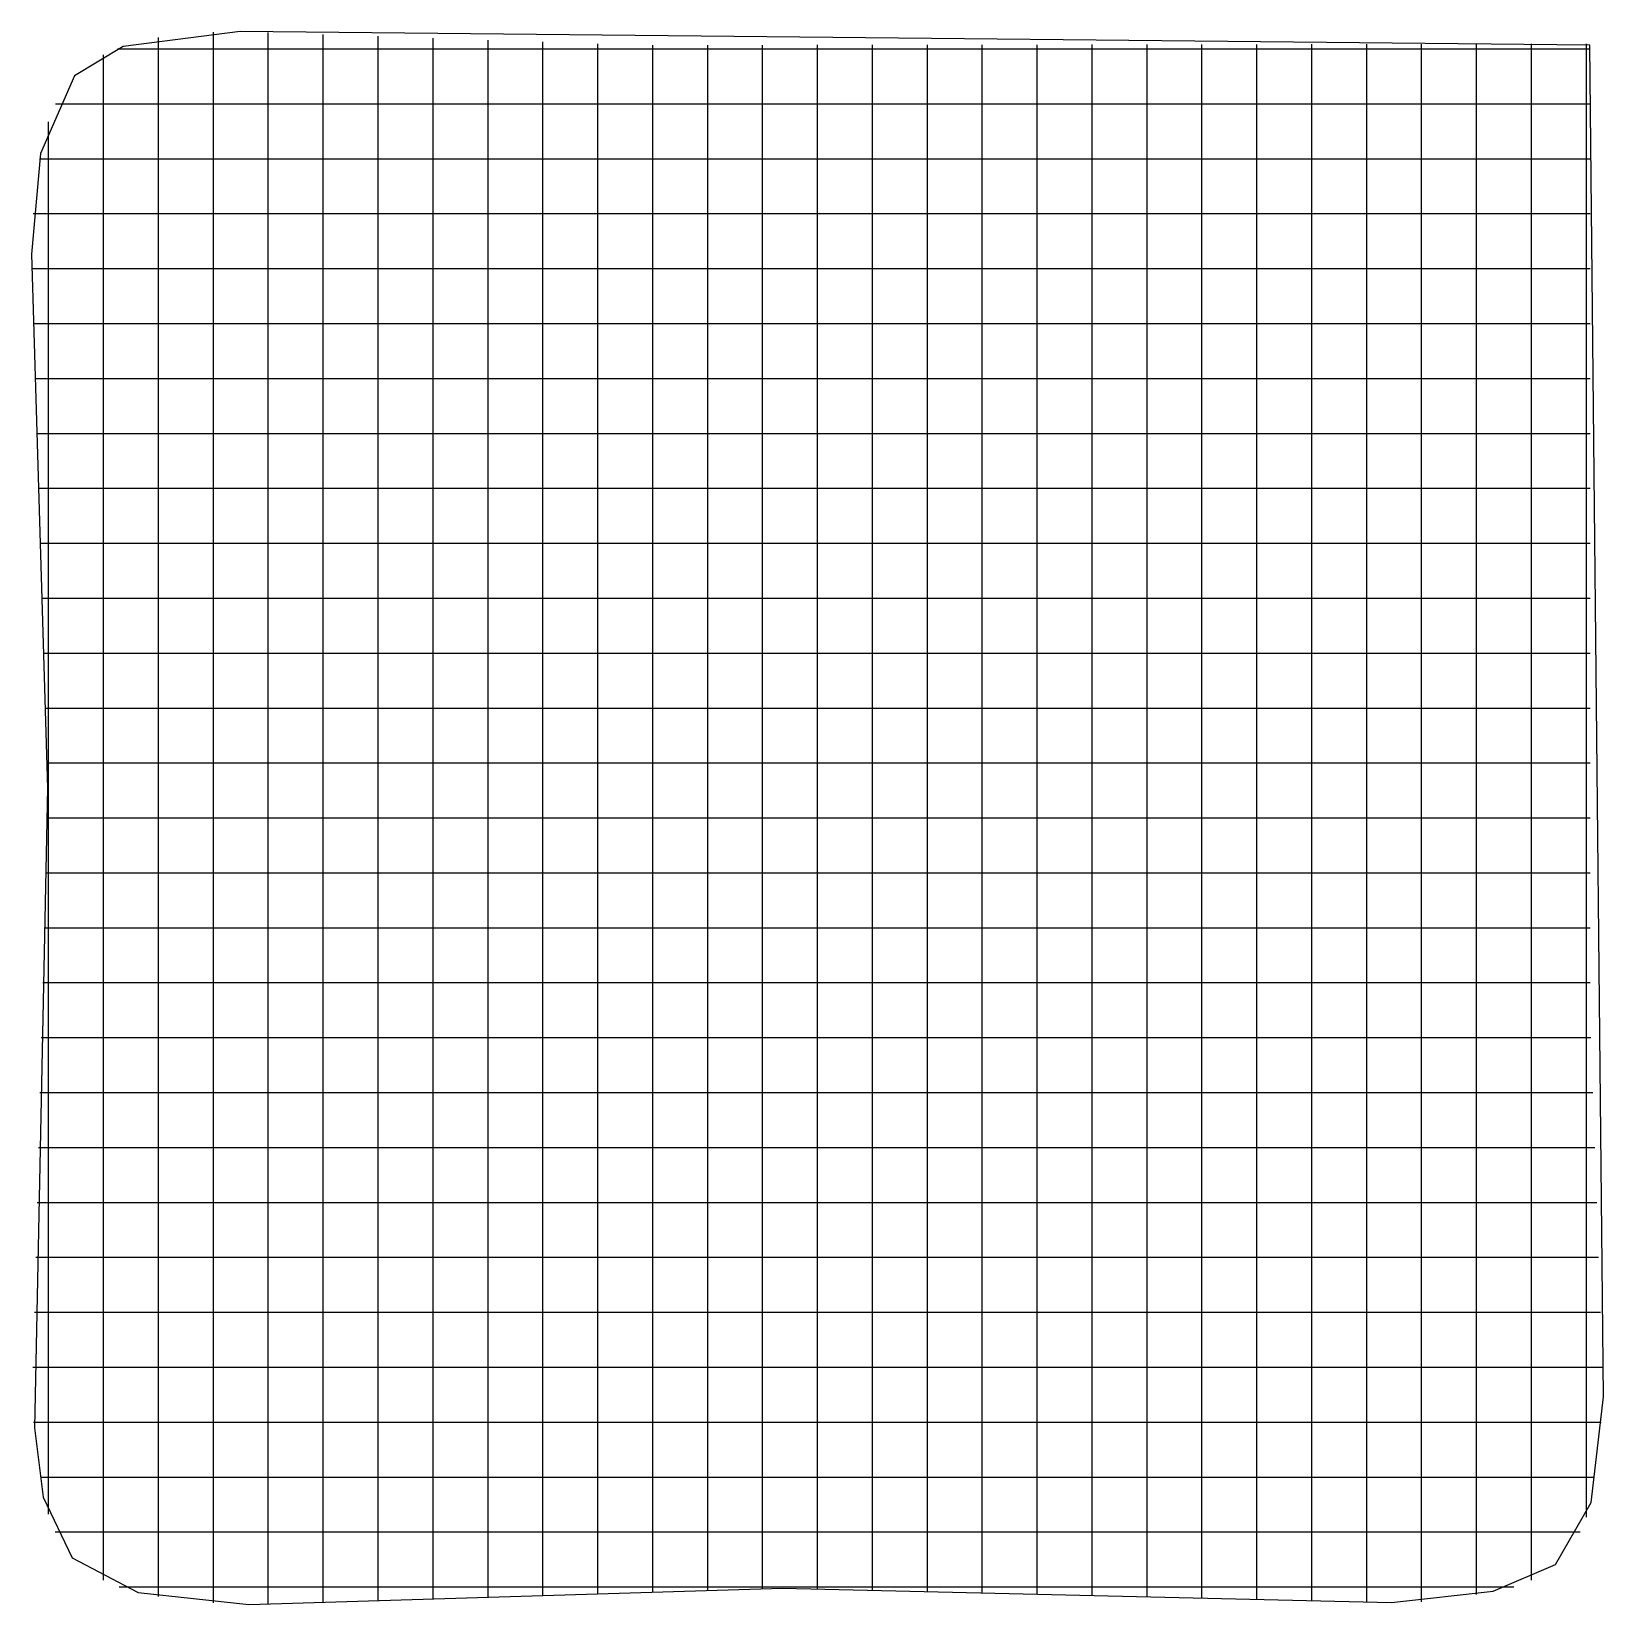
# Model space of a CAD drawing. Header units: metres. Extents: x 0.4 to 14.7, y 0.4 to 14.8.
import ezdxf

# ---------------------------------------------------------------- set-up
doc = ezdxf.new("R2010")
doc.units = ezdxf.units.M

msp = doc.modelspace()

# ---------------------------------------------------------------- linework, layer by layer
for p, q in [((1.593, 14.655), (1.593, 14.695)), ((1.593, 13.535), (1.593, 14.655)), ((2.093, 14.743), (2.093, 14.744)), ((2.093, 14.703), (2.093, 14.743)), ((2.093, 13.491), (2.093, 14.703)), ((2.593, 14.702), (2.593, 14.742)), ((2.593, 13.483), (2.593, 14.702)), ((3.093, 14.684), (3.093, 14.724)), ((3.093, 13.495), (3.093, 14.684)), ((3.593, 14.667), (3.593, 14.707)), ((3.593, 13.506), (3.593, 14.667)), ((4.093, 14.65), (4.093, 14.69)), ((4.093, 13.517), (4.093, 14.65)), ((4.593, 14.632), (4.593, 14.672)), ((4.593, 13.529), (4.593, 14.632)), ((5.093, 14.615), (5.093, 14.655)), ((5.093, 13.54), (5.093, 14.615)), ((5.593, 14.597), (5.593, 14.637)), ((6.093, 14.585), (6.093, 14.625)), ((6.593, 14.586), (6.593, 14.626)), ((7.093, 14.587), (7.093, 14.627)), ((7.593, 14.588), (7.593, 14.628)), ((8.093, 14.588), (8.093, 14.628)), ((8.593, 14.589), (8.593, 14.629)), ((9.093, 14.59), (9.093, 14.63)), ((9.593, 14.59), (9.593, 14.63)), ((10.093, 14.591), (10.093, 14.631)), ((10.593, 14.592), (10.593, 14.632)), ((11.093, 14.593), (11.093, 14.633)), ((11.593, 14.593), (11.593, 14.633)), ((12.093, 14.594), (12.093, 14.634)), ((12.593, 14.595), (12.593, 14.635)), ((13.093, 14.596), (13.093, 14.636)), ((13.593, 14.596), (13.593, 14.636)), ((14.093, 14.597), (14.093, 14.637)), ((14.593, 14.598), (14.593, 14.638)), ((1.093, 14.497), (1.093, 14.537)), ((1.093, 13.644), (1.093, 14.497)), ((1.221, 14.592), (1.261, 14.592)), ((1.221, 14.592), (1.261, 14.592)), ((1.261, 14.592), (1.699, 14.592)), ((1.699, 14.592), (1.959, 14.592)), ((1.959, 14.592), (2.158, 14.592)), ((2.158, 14.592), (3.459, 14.592)), ((3.459, 14.592), (3.499, 14.592)), ((3.499, 14.592), (3.759, 14.592)), ((3.759, 14.592), (3.958, 14.592)), ((3.958, 14.592), (5.259, 14.592)), ((5.259, 14.592), (5.299, 14.592)), ((5.299, 14.592), (5.559, 14.592)), ((5.559, 14.592), (5.671, 14.592)), ((5.593, 13.552), (5.593, 14.597)), ((5.671, 14.592), (5.711, 14.592)), ((5.711, 14.592), (7.013, 14.592)), ((6.093, 13.564), (6.093, 14.585)), ((6.593, 13.577), (6.593, 14.586)), ((7.013, 14.592), (7.211, 14.592)), ((7.093, 13.591), (7.093, 14.587)), ((7.211, 14.592), (7.471, 14.592)), ((7.471, 14.592), (7.511, 14.592)), ((7.511, 14.592), (8.813, 14.592)), ((7.593, 13.588), (7.593, 14.588)), ((8.093, 13.577), (8.093, 14.588)), ((8.593, 13.567), (8.593, 14.589)), ((8.813, 14.592), (9.011, 14.592)), ((9.011, 14.592), (9.271, 14.592)), ((9.093, 13.557), (9.093, 14.59)), ((9.271, 14.592), (9.311, 14.592)), ((9.311, 14.592), (10.613, 14.592)), ((9.593, 13.546), (9.593, 14.59)), ((10.093, 13.536), (10.093, 14.591)), ((10.593, 13.526), (10.593, 14.592)), ((10.613, 14.592), (10.811, 14.592)), ((10.811, 14.592), (11.071, 14.592)), ((11.071, 14.592), (11.111, 14.592)), ((11.093, 13.516), (11.093, 14.593)), ((11.111, 14.592), (12.413, 14.592)), ((11.593, 13.505), (11.593, 14.593)), ((12.093, 13.495), (12.093, 14.594)), ((12.413, 14.592), (12.611, 14.592)), ((12.593, 13.485), (12.593, 14.595)), ((12.611, 14.592), (12.871, 14.592)), ((12.871, 14.592), (12.911, 14.592)), ((12.911, 14.592), (14.213, 14.592)), ((13.093, 13.485), (13.093, 14.596)), ((13.593, 13.544), (13.593, 14.596)), ((14.093, 13.658), (14.093, 14.597)), ((14.213, 14.592), (14.366, 14.592)), ((14.366, 14.592), (14.626, 14.592)), ((14.593, 14.154), (14.593, 14.598)), ((0.654, 14.092), (0.694, 14.092)), ((0.654, 14.092), (0.694, 14.092)), ((0.694, 14.092), (1.624, 14.092)), ((1.624, 14.092), (1.822, 14.092)), ((1.822, 14.092), (2.083, 14.092)), ((2.083, 14.092), (2.122, 14.092)), ((2.122, 14.092), (3.424, 14.092)), ((3.424, 14.092), (3.622, 14.092)), ((3.622, 14.092), (3.883, 14.092)), ((3.883, 14.092), (3.922, 14.092)), ((3.922, 14.092), (5.224, 14.092)), ((5.224, 14.092), (5.422, 14.092)), ((5.422, 14.092), (5.683, 14.092)), ((5.683, 14.092), (5.722, 14.092)), ((5.722, 14.092), (7.024, 14.092)), ((7.024, 14.092), (7.222, 14.092)), ((7.222, 14.092), (7.483, 14.092)), ((7.483, 14.092), (7.522, 14.092)), ((7.522, 14.092), (8.824, 14.092)), ((8.824, 14.092), (9.022, 14.092)), ((9.022, 14.092), (9.283, 14.092)), ((9.283, 14.092), (9.322, 14.092)), ((9.322, 14.092), (10.624, 14.092)), ((10.624, 14.092), (10.822, 14.092)), ((10.822, 14.092), (11.083, 14.092)), ((11.083, 14.092), (11.122, 14.092)), ((11.122, 14.092), (12.424, 14.092)), ((12.424, 14.092), (12.622, 14.092)), ((12.622, 14.092), (12.883, 14.092)), ((12.883, 14.092), (12.922, 14.092)), ((12.922, 14.092), (14.224, 14.092)), ((14.224, 14.092), (14.366, 14.092)), ((14.366, 14.092), (14.626, 14.092)), ((14.593, 13.895), (14.593, 14.154)), ((0.593, 13.864), (0.593, 13.929)), ((14.593, 13.696), (14.593, 13.895)), ((0.593, 13.824), (0.593, 13.864)), ((0.593, 12.523), (0.593, 13.824)), ((1.093, 13.446), (1.093, 13.644)), ((14.093, 13.459), (14.093, 13.658)), ((14.593, 12.394), (14.593, 13.696)), ((0.511, 13.592), (0.551, 13.592)), ((0.511, 13.592), (0.551, 13.592)), ((0.551, 13.592), (1.605, 13.592)), ((1.593, 13.337), (1.593, 13.535)), ((1.605, 13.592), (1.803, 13.592)), ((1.803, 13.592), (2.064, 13.592)), ((2.064, 13.592), (2.103, 13.592)), ((2.093, 13.293), (2.093, 13.491)), ((2.103, 13.592), (3.405, 13.592)), ((2.593, 13.285), (2.593, 13.483)), ((3.093, 13.296), (3.093, 13.495)), ((3.405, 13.592), (3.603, 13.592)), ((3.593, 13.308), (3.593, 13.506)), ((3.603, 13.592), (3.864, 13.592)), ((3.864, 13.592), (3.903, 13.592)), ((3.903, 13.592), (5.205, 13.592)), ((4.093, 13.319), (4.093, 13.517)), ((4.593, 13.33), (4.593, 13.529)), ((5.093, 13.342), (5.093, 13.54)), ((5.205, 13.592), (5.403, 13.592)), ((5.403, 13.592), (5.664, 13.592)), ((5.593, 13.353), (5.593, 13.552)), ((5.664, 13.592), (5.703, 13.592)), ((5.703, 13.592), (7.005, 13.592)), ((6.093, 13.366), (6.093, 13.564)), ((6.593, 13.379), (6.593, 13.577)), ((7.005, 13.592), (7.203, 13.592)), ((7.093, 13.393), (7.093, 13.591)), ((7.203, 13.592), (7.464, 13.592)), ((7.464, 13.592), (7.503, 13.592)), ((7.503, 13.592), (8.805, 13.592)), ((7.593, 13.389), (7.593, 13.588)), ((8.093, 13.379), (8.093, 13.577)), ((8.593, 13.369), (8.593, 13.567)), ((8.805, 13.592), (9.003, 13.592)), ((9.003, 13.592), (9.264, 13.592)), ((9.093, 13.358), (9.093, 13.557)), ((9.264, 13.592), (9.303, 13.592)), ((9.303, 13.592), (10.605, 13.592)), ((9.593, 13.348), (9.593, 13.546)), ((10.093, 13.338), (10.093, 13.536)), ((10.593, 13.327), (10.593, 13.526)), ((10.605, 13.592), (10.803, 13.592)), ((10.803, 13.592), (11.064, 13.592)), ((11.064, 13.592), (11.103, 13.592)), ((11.093, 13.317), (11.093, 13.516)), ((11.103, 13.592), (12.405, 13.592)), ((11.593, 13.307), (11.593, 13.505)), ((12.093, 13.297), (12.093, 13.495)), ((12.405, 13.592), (12.603, 13.592)), ((12.593, 13.286), (12.593, 13.485)), ((12.603, 13.592), (12.864, 13.592)), ((12.864, 13.592), (12.903, 13.592)), ((12.903, 13.592), (14.205, 13.592)), ((13.093, 13.286), (13.093, 13.485)), ((13.593, 13.345), (13.593, 13.544)), ((14.205, 13.592), (14.366, 13.592)), ((14.366, 13.592), (14.626, 13.592)), ((1.093, 13.185), (1.093, 13.446)), ((1.593, 13.076), (1.593, 13.337)), ((4.093, 13.059), (4.093, 13.319)), ((4.593, 13.07), (4.593, 13.33)), ((5.093, 13.081), (5.093, 13.342)), ((5.593, 13.093), (5.593, 13.353)), ((6.093, 13.105), (6.093, 13.366)), ((6.593, 13.119), (6.593, 13.379)), ((7.093, 13.132), (7.093, 13.393)), ((7.593, 13.129), (7.593, 13.389)), ((8.093, 13.119), (8.093, 13.379)), ((8.593, 13.108), (8.593, 13.369)), ((9.093, 13.098), (9.093, 13.358)), ((9.593, 13.088), (9.593, 13.348)), ((10.093, 13.077), (10.093, 13.338)), ((10.593, 13.067), (10.593, 13.327)), ((11.093, 13.057), (11.093, 13.317)), ((13.593, 13.085), (13.593, 13.345)), ((14.093, 13.199), (14.093, 13.459)), ((1.093, 13.146), (1.093, 13.185)), ((2.093, 13.033), (2.093, 13.293)), ((2.593, 13.024), (2.593, 13.285)), ((3.093, 13.036), (3.093, 13.296)), ((3.593, 13.048), (3.593, 13.308)), ((11.593, 13.046), (11.593, 13.307)), ((12.093, 13.036), (12.093, 13.297)), ((12.593, 13.026), (12.593, 13.286)), ((13.093, 13.026), (13.093, 13.286)), ((14.093, 13.159), (14.093, 13.199)), ((0.451, 13.092), (0.491, 13.092)), ((0.451, 13.092), (0.491, 13.092)), ((0.491, 13.092), (1.597, 13.092)), ((1.093, 11.844), (1.093, 13.146)), ((1.593, 13.037), (1.593, 13.076)), ((1.593, 11.735), (1.593, 13.037)), ((1.597, 13.092), (1.795, 13.092)), ((1.795, 13.092), (2.056, 13.092)), ((2.056, 13.092), (2.095, 13.092)), ((2.093, 12.994), (2.093, 13.033)), ((2.095, 13.092), (3.397, 13.092)), ((3.093, 12.996), (3.093, 13.036)), ((3.397, 13.092), (3.595, 13.092)), ((3.593, 13.008), (3.593, 13.048)), ((3.595, 13.092), (3.856, 13.092)), ((3.856, 13.092), (3.895, 13.092)), ((3.895, 13.092), (5.197, 13.092)), ((4.093, 13.019), (4.093, 13.059)), ((4.593, 13.03), (4.593, 13.07)), ((5.093, 13.042), (5.093, 13.081)), ((5.093, 11.74), (5.093, 13.042)), ((5.197, 13.092), (5.395, 13.092)), ((5.395, 13.092), (5.656, 13.092)), ((5.593, 13.053), (5.593, 13.093)), ((5.593, 11.752), (5.593, 13.053)), ((5.656, 13.092), (5.695, 13.092)), ((5.695, 13.092), (6.997, 13.092)), ((6.093, 13.066), (6.093, 13.105)), ((6.093, 11.764), (6.093, 13.066)), ((6.593, 13.08), (6.593, 13.119)), ((6.593, 11.777), (6.593, 13.08)), ((6.997, 13.092), (7.195, 13.092)), ((7.093, 13.093), (7.093, 13.132)), ((7.093, 11.791), (7.093, 13.093)), ((7.195, 13.092), (7.456, 13.092)), ((7.456, 13.092), (7.495, 13.092)), ((7.495, 13.092), (8.797, 13.092)), ((7.593, 13.089), (7.593, 13.129)), ((7.593, 11.788), (7.593, 13.089)), ((8.093, 13.079), (8.093, 13.119)), ((8.093, 11.777), (8.093, 13.079)), ((8.593, 13.069), (8.593, 13.108)), ((8.593, 11.767), (8.593, 13.069)), ((8.797, 13.092), (8.995, 13.092)), ((8.995, 13.092), (9.256, 13.092)), ((9.093, 13.058), (9.093, 13.098)), ((9.093, 11.757), (9.093, 13.058)), ((9.256, 13.092), (9.295, 13.092)), ((9.295, 13.092), (10.597, 13.092)), ((9.593, 13.048), (9.593, 13.088)), ((9.593, 11.746), (9.593, 13.048)), ((10.093, 13.038), (10.093, 13.077)), ((10.093, 11.736), (10.093, 13.038)), ((10.593, 13.027), (10.593, 13.067)), ((10.597, 13.092), (10.795, 13.092)), ((10.795, 13.092), (11.056, 13.092)), ((11.056, 13.092), (11.095, 13.092)), ((11.093, 13.017), (11.093, 13.057)), ((11.095, 13.092), (12.397, 13.092)), ((11.593, 13.007), (11.593, 13.046)), ((12.093, 12.997), (12.093, 13.036)), ((12.397, 13.092), (12.595, 13.092)), ((12.595, 13.092), (12.856, 13.092)), ((12.856, 13.092), (12.895, 13.092)), ((12.895, 13.092), (14.197, 13.092)), ((13.593, 13.045), (13.593, 13.085)), ((13.593, 11.744), (13.593, 13.045)), ((14.093, 11.858), (14.093, 13.159)), ((14.197, 13.092), (14.366, 13.092)), ((14.366, 13.092), (14.626, 13.092)), ((2.093, 11.691), (2.093, 12.994)), ((2.593, 12.985), (2.593, 13.024)), ((2.593, 11.683), (2.593, 12.985)), ((3.093, 11.695), (3.093, 12.996)), ((3.593, 11.706), (3.593, 13.008)), ((4.093, 11.717), (4.093, 13.019)), ((4.593, 11.729), (4.593, 13.03)), ((10.593, 11.726), (10.593, 13.027)), ((11.093, 11.716), (11.093, 13.017)), ((11.593, 11.705), (11.593, 13.007)), ((12.093, 11.695), (12.093, 12.997)), ((12.593, 12.986), (12.593, 13.026)), ((12.593, 11.685), (12.593, 12.986)), ((13.093, 12.986), (13.093, 13.026)), ((13.093, 11.685), (13.093, 12.986)), ((0.438, 12.592), (0.478, 12.592)), ((0.438, 12.592), (0.478, 12.592)), ((0.478, 12.592), (1.595, 12.592)), ((0.593, 12.324), (0.593, 12.523)), ((1.595, 12.592), (1.794, 12.592)), ((1.794, 12.592), (2.054, 12.592)), ((2.054, 12.592), (2.094, 12.592)), ((2.094, 12.592), (3.395, 12.592)), ((3.395, 12.592), (3.594, 12.592)), ((3.594, 12.592), (3.854, 12.592)), ((3.854, 12.592), (3.894, 12.592)), ((3.894, 12.592), (5.195, 12.592)), ((5.195, 12.592), (5.394, 12.592)), ((5.394, 12.592), (5.654, 12.592)), ((5.654, 12.592), (5.694, 12.592)), ((5.694, 12.592), (6.995, 12.592)), ((6.995, 12.592), (7.194, 12.592)), ((7.194, 12.592), (7.454, 12.592)), ((7.454, 12.592), (7.494, 12.592)), ((7.494, 12.592), (8.795, 12.592)), ((8.795, 12.592), (8.994, 12.592)), ((8.994, 12.592), (9.254, 12.592)), ((9.254, 12.592), (9.294, 12.592)), ((9.294, 12.592), (10.595, 12.592)), ((10.595, 12.592), (10.794, 12.592)), ((10.794, 12.592), (11.054, 12.592)), ((11.054, 12.592), (11.094, 12.592)), ((11.094, 12.592), (12.395, 12.592)), ((12.395, 12.592), (12.594, 12.592)), ((12.594, 12.592), (12.854, 12.592)), ((12.854, 12.592), (12.894, 12.592)), ((12.894, 12.592), (14.195, 12.592)), ((14.195, 12.592), (14.366, 12.592)), ((14.366, 12.592), (14.626, 12.592)), ((0.593, 12.064), (0.593, 12.324)), ((14.593, 12.354), (14.593, 12.394)), ((14.593, 12.095), (14.593, 12.354)), ((0.453, 12.092), (0.493, 12.092)), ((0.453, 12.092), (0.493, 12.092)), ((0.493, 12.092), (1.597, 12.092)), ((0.593, 12.024), (0.593, 12.064)), ((1.597, 12.092), (1.796, 12.092)), ((1.796, 12.092), (2.056, 12.092)), ((2.056, 12.092), (2.096, 12.092)), ((2.096, 12.092), (3.397, 12.092)), ((3.397, 12.092), (3.596, 12.092)), ((3.596, 12.092), (3.856, 12.092)), ((3.856, 12.092), (3.896, 12.092)), ((3.896, 12.092), (5.197, 12.092)), ((5.197, 12.092), (5.396, 12.092)), ((5.396, 12.092), (5.656, 12.092)), ((5.656, 12.092), (5.696, 12.092)), ((5.696, 12.092), (6.997, 12.092)), ((6.997, 12.092), (7.196, 12.092)), ((7.196, 12.092), (7.456, 12.092)), ((7.456, 12.092), (7.496, 12.092)), ((7.496, 12.092), (8.797, 12.092)), ((8.797, 12.092), (8.996, 12.092)), ((8.996, 12.092), (9.256, 12.092)), ((9.256, 12.092), (9.296, 12.092)), ((9.296, 12.092), (10.597, 12.092)), ((10.597, 12.092), (10.796, 12.092)), ((10.796, 12.092), (11.056, 12.092)), ((11.056, 12.092), (11.096, 12.092)), ((11.096, 12.092), (12.397, 12.092)), ((12.397, 12.092), (12.596, 12.092)), ((12.596, 12.092), (12.856, 12.092)), ((12.856, 12.092), (12.896, 12.092)), ((12.896, 12.092), (14.197, 12.092)), ((14.197, 12.092), (14.366, 12.092)), ((14.366, 12.092), (14.626, 12.092)), ((14.593, 11.896), (14.593, 12.095)), ((0.593, 10.723), (0.593, 12.024)), ((14.593, 10.594), (14.593, 11.896)), ((1.093, 11.646), (1.093, 11.844)), ((5.593, 11.553), (5.593, 11.752)), ((6.093, 11.566), (6.093, 11.764)), ((6.593, 11.579), (6.593, 11.777)), ((7.093, 11.593), (7.093, 11.791)), ((7.593, 11.589), (7.593, 11.788)), ((8.093, 11.579), (8.093, 11.777)), ((8.593, 11.569), (8.593, 11.767)), ((9.093, 11.558), (9.093, 11.757)), ((9.593, 11.548), (9.593, 11.746)), ((13.593, 11.545), (13.593, 11.744)), ((14.093, 11.659), (14.093, 11.858)), ((1.093, 11.385), (1.093, 11.646)), ((1.593, 11.537), (1.593, 11.735)), ((2.093, 11.493), (2.093, 11.691)), ((2.593, 11.485), (2.593, 11.683)), ((3.093, 11.496), (3.093, 11.695)), ((3.593, 11.508), (3.593, 11.706)), ((4.093, 11.519), (4.093, 11.717)), ((4.593, 11.53), (4.593, 11.729)), ((5.093, 11.542), (5.093, 11.74)), ((10.093, 11.538), (10.093, 11.736)), ((10.593, 11.527), (10.593, 11.726)), ((11.093, 11.517), (11.093, 11.716)), ((11.593, 11.507), (11.593, 11.705)), ((12.093, 11.497), (12.093, 11.695)), ((12.593, 11.486), (12.593, 11.685)), ((13.093, 11.486), (13.093, 11.685)), ((14.093, 11.399), (14.093, 11.659)), ((0.468, 11.592), (0.508, 11.592)), ((0.468, 11.592), (0.508, 11.592)), ((0.508, 11.592), (1.599, 11.592)), ((1.593, 11.276), (1.593, 11.537)), ((1.599, 11.592), (1.798, 11.592)), ((1.798, 11.592), (2.058, 11.592)), ((2.058, 11.592), (2.098, 11.592)), ((2.093, 11.233), (2.093, 11.493)), ((2.098, 11.592), (3.399, 11.592)), ((2.593, 11.224), (2.593, 11.485)), ((3.093, 11.236), (3.093, 11.496)), ((3.399, 11.592), (3.598, 11.592)), ((3.593, 11.248), (3.593, 11.508)), ((3.598, 11.592), (3.858, 11.592)), ((3.858, 11.592), (3.898, 11.592)), ((3.898, 11.592), (5.199, 11.592)), ((4.093, 11.259), (4.093, 11.519)), ((4.593, 11.27), (4.593, 11.53)), ((5.093, 11.281), (5.093, 11.542)), ((5.199, 11.592), (5.398, 11.592)), ((5.398, 11.592), (5.658, 11.592)), ((5.593, 11.293), (5.593, 11.553)), ((5.658, 11.592), (5.698, 11.592)), ((5.698, 11.592), (6.999, 11.592)), ((6.093, 11.305), (6.093, 11.566)), ((6.593, 11.319), (6.593, 11.579)), ((6.999, 11.592), (7.198, 11.592)), ((7.093, 11.332), (7.093, 11.593)), ((7.198, 11.592), (7.458, 11.592)), ((7.458, 11.592), (7.498, 11.592)), ((7.498, 11.592), (8.799, 11.592)), ((7.593, 11.329), (7.593, 11.589)), ((8.093, 11.319), (8.093, 11.579)), ((8.593, 11.308), (8.593, 11.569)), ((8.799, 11.592), (8.998, 11.592)), ((8.998, 11.592), (9.258, 11.592)), ((9.093, 11.298), (9.093, 11.558)), ((9.258, 11.592), (9.298, 11.592)), ((9.298, 11.592), (10.599, 11.592)), ((9.593, 11.288), (9.593, 11.548)), ((10.093, 11.277), (10.093, 11.538)), ((10.593, 11.267), (10.593, 11.527)), ((10.599, 11.592), (10.798, 11.592)), ((10.798, 11.592), (11.058, 11.592)), ((11.058, 11.592), (11.098, 11.592)), ((11.093, 11.257), (11.093, 11.517)), ((11.098, 11.592), (12.399, 11.592)), ((11.593, 11.246), (11.593, 11.507)), ((12.093, 11.236), (12.093, 11.497)), ((12.399, 11.592), (12.598, 11.592)), ((12.593, 11.226), (12.593, 11.486)), ((12.598, 11.592), (12.858, 11.592)), ((12.858, 11.592), (12.898, 11.592)), ((12.898, 11.592), (14.199, 11.592)), ((13.093, 11.226), (13.093, 11.486)), ((13.593, 11.285), (13.593, 11.545)), ((14.199, 11.592), (14.366, 11.592)), ((14.366, 11.592), (14.626, 11.592)), ((1.093, 11.346), (1.093, 11.385)), ((1.093, 10.044), (1.093, 11.346)), ((6.593, 11.28), (6.593, 11.319)), ((7.093, 11.293), (7.093, 11.332)), ((7.593, 11.289), (7.593, 11.329)), ((8.093, 11.279), (8.093, 11.319)), ((14.093, 11.359), (14.093, 11.399)), ((14.093, 10.058), (14.093, 11.359)), ((1.593, 11.237), (1.593, 11.276)), ((1.593, 9.935), (1.593, 11.237)), ((2.093, 11.194), (2.093, 11.233)), ((2.093, 9.891), (2.093, 11.194)), ((2.593, 11.185), (2.593, 11.224)), ((2.593, 9.883), (2.593, 11.185)), ((3.093, 11.196), (3.093, 11.236)), ((3.093, 9.895), (3.093, 11.196)), ((3.593, 11.208), (3.593, 11.248)), ((3.593, 9.906), (3.593, 11.208)), ((4.093, 11.219), (4.093, 11.259)), ((4.093, 9.917), (4.093, 11.219)), ((4.593, 11.23), (4.593, 11.27)), ((4.593, 9.929), (4.593, 11.23)), ((5.093, 11.242), (5.093, 11.281)), ((5.093, 9.94), (5.093, 11.242)), ((5.593, 11.253), (5.593, 11.293)), ((5.593, 9.952), (5.593, 11.253)), ((6.093, 11.266), (6.093, 11.305)), ((6.093, 9.964), (6.093, 11.266)), ((6.593, 9.977), (6.593, 11.28)), ((7.093, 9.991), (7.093, 11.293)), ((7.593, 9.988), (7.593, 11.289)), ((8.093, 9.977), (8.093, 11.279)), ((8.593, 11.269), (8.593, 11.308)), ((8.593, 9.967), (8.593, 11.269)), ((9.093, 11.258), (9.093, 11.298)), ((9.093, 9.957), (9.093, 11.258)), ((9.593, 11.248), (9.593, 11.288)), ((9.593, 9.946), (9.593, 11.248)), ((10.093, 11.238), (10.093, 11.277)), ((10.093, 9.936), (10.093, 11.238)), ((10.593, 11.227), (10.593, 11.267)), ((10.593, 9.926), (10.593, 11.227)), ((11.093, 11.217), (11.093, 11.257)), ((11.093, 9.916), (11.093, 11.217)), ((11.593, 11.207), (11.593, 11.246)), ((11.593, 9.905), (11.593, 11.207)), ((12.093, 11.197), (12.093, 11.236)), ((12.093, 9.895), (12.093, 11.197)), ((12.593, 11.186), (12.593, 11.226)), ((12.593, 9.885), (12.593, 11.186)), ((13.093, 11.186), (13.093, 11.226)), ((13.093, 9.885), (13.093, 11.186)), ((13.593, 11.245), (13.593, 11.285)), ((13.593, 9.944), (13.593, 11.245)), ((0.484, 11.092), (0.524, 11.092)), ((0.484, 11.092), (0.524, 11.092)), ((0.524, 11.092), (1.601, 11.092)), ((1.601, 11.092), (1.8, 11.092)), ((1.8, 11.092), (2.06, 11.092)), ((2.06, 11.092), (2.1, 11.092)), ((2.1, 11.092), (3.401, 11.092)), ((3.401, 11.092), (3.6, 11.092)), ((3.6, 11.092), (3.86, 11.092)), ((3.86, 11.092), (3.9, 11.092)), ((3.9, 11.092), (5.201, 11.092)), ((5.201, 11.092), (5.4, 11.092)), ((5.4, 11.092), (5.66, 11.092)), ((5.66, 11.092), (5.7, 11.092)), ((5.7, 11.092), (7.001, 11.092)), ((7.001, 11.092), (7.2, 11.092)), ((7.2, 11.092), (7.46, 11.092)), ((7.46, 11.092), (7.5, 11.092)), ((7.5, 11.092), (8.801, 11.092)), ((8.801, 11.092), (9, 11.092)), ((9, 11.092), (9.26, 11.092)), ((9.26, 11.092), (9.3, 11.092)), ((9.3, 11.092), (10.601, 11.092)), ((10.601, 11.092), (10.8, 11.092)), ((10.8, 11.092), (11.06, 11.092)), ((11.06, 11.092), (11.1, 11.092)), ((11.1, 11.092), (12.401, 11.092)), ((12.401, 11.092), (12.6, 11.092)), ((12.6, 11.092), (12.86, 11.092)), ((12.86, 11.092), (12.9, 11.092)), ((12.9, 11.092), (14.201, 11.092)), ((14.201, 11.092), (14.366, 11.092)), ((14.366, 11.092), (14.626, 11.092)), ((0.593, 10.524), (0.593, 10.723)), ((0.499, 10.592), (0.539, 10.592)), ((0.499, 10.592), (0.539, 10.592)), ((0.539, 10.592), (1.603, 10.592)), ((0.593, 10.264), (0.593, 10.524)), ((1.603, 10.592), (1.802, 10.592)), ((1.802, 10.592), (2.062, 10.592)), ((2.062, 10.592), (2.102, 10.592)), ((2.102, 10.592), (3.403, 10.592)), ((3.403, 10.592), (3.602, 10.592)), ((3.602, 10.592), (3.862, 10.592)), ((3.862, 10.592), (3.902, 10.592)), ((3.902, 10.592), (5.203, 10.592)), ((5.203, 10.592), (5.402, 10.592)), ((5.402, 10.592), (5.662, 10.592)), ((5.662, 10.592), (5.702, 10.592)), ((5.702, 10.592), (7.003, 10.592)), ((7.003, 10.592), (7.202, 10.592)), ((7.202, 10.592), (7.462, 10.592)), ((7.462, 10.592), (7.502, 10.592)), ((7.502, 10.592), (8.803, 10.592)), ((8.803, 10.592), (9.002, 10.592)), ((9.002, 10.592), (9.262, 10.592)), ((9.262, 10.592), (9.302, 10.592)), ((9.302, 10.592), (10.603, 10.592)), ((10.603, 10.592), (10.802, 10.592)), ((10.802, 10.592), (11.062, 10.592)), ((11.062, 10.592), (11.102, 10.592)), ((11.102, 10.592), (12.403, 10.592)), ((12.403, 10.592), (12.602, 10.592)), ((12.602, 10.592), (12.862, 10.592)), ((12.862, 10.592), (12.902, 10.592)), ((12.902, 10.592), (14.203, 10.592)), ((14.203, 10.592), (14.366, 10.592)), ((14.366, 10.592), (14.626, 10.592)), ((14.593, 10.554), (14.593, 10.594)), ((14.593, 10.295), (14.593, 10.554)), ((0.593, 10.224), (0.593, 10.264)), ((0.593, 8.923), (0.593, 10.224)), ((14.593, 10.096), (14.593, 10.295)), ((0.514, 10.092), (0.554, 10.092)), ((0.514, 10.092), (0.554, 10.092)), ((0.554, 10.092), (1.605, 10.092)), ((1.093, 9.846), (1.093, 10.044)), ((1.605, 10.092), (1.804, 10.092)), ((1.804, 10.092), (2.064, 10.092)), ((2.064, 10.092), (2.104, 10.092)), ((2.104, 10.092), (3.405, 10.092)), ((3.405, 10.092), (3.604, 10.092)), ((3.604, 10.092), (3.864, 10.092)), ((3.864, 10.092), (3.904, 10.092)), ((3.904, 10.092), (5.205, 10.092)), ((5.205, 10.092), (5.404, 10.092)), ((5.404, 10.092), (5.664, 10.092)), ((5.664, 10.092), (5.704, 10.092)), ((5.704, 10.092), (7.005, 10.092)), ((7.005, 10.092), (7.204, 10.092)), ((7.204, 10.092), (7.464, 10.092)), ((7.464, 10.092), (7.504, 10.092)), ((7.504, 10.092), (8.805, 10.092)), ((8.805, 10.092), (9.004, 10.092)), ((9.004, 10.092), (9.264, 10.092)), ((9.264, 10.092), (9.304, 10.092)), ((9.304, 10.092), (10.605, 10.092)), ((10.605, 10.092), (10.804, 10.092)), ((10.804, 10.092), (11.064, 10.092)), ((11.064, 10.092), (11.104, 10.092)), ((11.104, 10.092), (12.405, 10.092)), ((12.405, 10.092), (12.604, 10.092)), ((12.604, 10.092), (12.864, 10.092)), ((12.864, 10.092), (12.904, 10.092)), ((12.904, 10.092), (14.205, 10.092)), ((14.093, 9.859), (14.093, 10.058)), ((14.205, 10.092), (14.366, 10.092)), ((14.366, 10.092), (14.626, 10.092)), ((14.593, 8.794), (14.593, 10.096)), ((1.593, 9.737), (1.593, 9.935)), ((2.093, 9.693), (2.093, 9.891)), ((2.593, 9.685), (2.593, 9.883)), ((3.093, 9.696), (3.093, 9.895)), ((3.593, 9.708), (3.593, 9.906)), ((4.093, 9.719), (4.093, 9.917)), ((4.593, 9.73), (4.593, 9.929)), ((5.093, 9.742), (5.093, 9.94)), ((5.593, 9.753), (5.593, 9.952)), ((6.093, 9.766), (6.093, 9.964)), ((6.593, 9.779), (6.593, 9.977)), ((7.093, 9.793), (7.093, 9.991)), ((7.593, 9.789), (7.593, 9.988)), ((8.093, 9.779), (8.093, 9.977)), ((8.593, 9.769), (8.593, 9.967)), ((9.093, 9.758), (9.093, 9.957)), ((9.593, 9.748), (9.593, 9.946)), ((10.093, 9.738), (10.093, 9.936)), ((10.593, 9.727), (10.593, 9.926)), ((11.093, 9.717), (11.093, 9.916)), ((11.593, 9.707), (11.593, 9.905)), ((12.093, 9.697), (12.093, 9.895)), ((12.593, 9.686), (12.593, 9.885)), ((13.093, 9.686), (13.093, 9.885)), ((13.593, 9.745), (13.593, 9.944)), ((1.093, 9.585), (1.093, 9.846)), ((5.093, 9.481), (5.093, 9.742)), ((5.593, 9.493), (5.593, 9.753)), ((6.093, 9.505), (6.093, 9.766)), ((6.593, 9.519), (6.593, 9.779)), ((7.093, 9.532), (7.093, 9.793)), ((7.593, 9.529), (7.593, 9.789)), ((8.093, 9.519), (8.093, 9.779)), ((8.593, 9.508), (8.593, 9.769)), ((9.093, 9.498), (9.093, 9.758)), ((9.593, 9.488), (9.593, 9.748)), ((10.093, 9.477), (10.093, 9.738)), ((13.593, 9.485), (13.593, 9.745)), ((14.093, 9.599), (14.093, 9.859)), ((1.593, 9.476), (1.593, 9.737)), ((2.093, 9.433), (2.093, 9.693)), ((2.593, 9.424), (2.593, 9.685)), ((3.093, 9.436), (3.093, 9.696)), ((3.593, 9.448), (3.593, 9.708)), ((4.093, 9.459), (4.093, 9.719)), ((4.593, 9.47), (4.593, 9.73)), ((10.593, 9.467), (10.593, 9.727)), ((11.093, 9.457), (11.093, 9.717)), ((11.593, 9.446), (11.593, 9.707)), ((12.093, 9.436), (12.093, 9.697)), ((12.593, 9.426), (12.593, 9.686)), ((13.093, 9.426), (13.093, 9.686)), ((14.093, 9.559), (14.093, 9.599)), ((0.529, 9.592), (0.569, 9.592)), ((0.529, 9.592), (0.569, 9.592)), ((0.569, 9.592), (1.607, 9.592)), ((1.093, 9.546), (1.093, 9.585)), ((1.093, 8.244), (1.093, 9.546)), ((1.593, 9.437), (1.593, 9.476)), ((1.607, 9.592), (1.806, 9.592)), ((1.806, 9.592), (2.066, 9.592)), ((2.066, 9.592), (2.106, 9.592)), ((2.106, 9.592), (3.407, 9.592)), ((3.407, 9.592), (3.606, 9.592)), ((3.606, 9.592), (3.866, 9.592)), ((3.866, 9.592), (3.906, 9.592)), ((3.906, 9.592), (5.207, 9.592)), ((4.093, 9.419), (4.093, 9.459)), ((4.593, 9.43), (4.593, 9.47)), ((5.093, 9.442), (5.093, 9.481)), ((5.207, 9.592), (5.406, 9.592)), ((5.406, 9.592), (5.666, 9.592)), ((5.593, 9.453), (5.593, 9.493)), ((5.593, 8.152), (5.593, 9.453)), ((5.666, 9.592), (5.706, 9.592)), ((5.706, 9.592), (7.007, 9.592)), ((6.093, 9.466), (6.093, 9.505)), ((6.093, 8.164), (6.093, 9.466)), ((6.593, 9.48), (6.593, 9.519)), ((6.593, 8.177), (6.593, 9.48)), ((7.007, 9.592), (7.206, 9.592)), ((7.093, 9.493), (7.093, 9.532)), ((7.093, 8.191), (7.093, 9.493)), ((7.206, 9.592), (7.466, 9.592)), ((7.466, 9.592), (7.506, 9.592)), ((7.506, 9.592), (8.807, 9.592)), ((7.593, 9.489), (7.593, 9.529)), ((7.593, 8.188), (7.593, 9.489)), ((8.093, 9.479), (8.093, 9.519)), ((8.093, 8.177), (8.093, 9.479)), ((8.593, 9.469), (8.593, 9.508)), ((8.593, 8.167), (8.593, 9.469)), ((8.807, 9.592), (9.006, 9.592)), ((9.006, 9.592), (9.266, 9.592)), ((9.093, 9.458), (9.093, 9.498)), ((9.093, 8.157), (9.093, 9.458)), ((9.266, 9.592), (9.306, 9.592)), ((9.306, 9.592), (10.607, 9.592)), ((9.593, 9.448), (9.593, 9.488)), ((10.093, 9.438), (10.093, 9.477)), ((10.593, 9.427), (10.593, 9.467)), ((10.607, 9.592), (10.806, 9.592)), ((10.806, 9.592), (11.066, 9.592)), ((11.066, 9.592), (11.106, 9.592)), ((11.093, 9.417), (11.093, 9.457)), ((11.106, 9.592), (12.407, 9.592)), ((12.407, 9.592), (12.606, 9.592)), ((12.606, 9.592), (12.866, 9.592)), ((12.866, 9.592), (12.906, 9.592)), ((12.906, 9.592), (14.207, 9.592)), ((13.593, 9.445), (13.593, 9.485)), ((14.093, 8.258), (14.093, 9.559)), ((14.207, 9.592), (14.366, 9.592)), ((14.366, 9.592), (14.626, 9.592)), ((1.593, 8.135), (1.593, 9.437)), ((2.093, 9.394), (2.093, 9.433)), ((2.093, 8.091), (2.093, 9.394)), ((2.593, 9.385), (2.593, 9.424)), ((2.593, 8.083), (2.593, 9.385)), ((3.093, 9.396), (3.093, 9.436)), ((3.093, 8.095), (3.093, 9.396)), ((3.593, 9.408), (3.593, 9.448)), ((3.593, 8.106), (3.593, 9.408)), ((4.093, 8.117), (4.093, 9.419)), ((4.593, 8.129), (4.593, 9.43)), ((5.093, 8.14), (5.093, 9.442)), ((9.593, 8.146), (9.593, 9.448)), ((10.093, 8.136), (10.093, 9.438)), ((10.593, 8.126), (10.593, 9.427)), ((11.093, 8.116), (11.093, 9.417)), ((11.593, 9.407), (11.593, 9.446)), ((11.593, 8.105), (11.593, 9.407)), ((12.093, 9.397), (12.093, 9.436)), ((12.093, 8.095), (12.093, 9.397)), ((12.593, 9.386), (12.593, 9.426)), ((12.593, 8.085), (12.593, 9.386)), ((13.093, 9.386), (13.093, 9.426)), ((13.093, 8.085), (13.093, 9.386)), ((13.593, 8.144), (13.593, 9.445)), ((0.545, 9.092), (0.585, 9.092)), ((0.545, 9.092), (0.585, 9.092)), ((0.585, 9.092), (1.609, 9.092)), ((1.609, 9.092), (1.808, 9.092)), ((1.808, 9.092), (2.068, 9.092)), ((2.068, 9.092), (2.108, 9.092)), ((2.108, 9.092), (3.409, 9.092)), ((3.409, 9.092), (3.608, 9.092)), ((3.608, 9.092), (3.868, 9.092)), ((3.868, 9.092), (3.908, 9.092)), ((3.908, 9.092), (5.209, 9.092)), ((5.209, 9.092), (5.408, 9.092)), ((5.408, 9.092), (5.668, 9.092)), ((5.668, 9.092), (5.708, 9.092)), ((5.708, 9.092), (7.009, 9.092)), ((7.009, 9.092), (7.208, 9.092)), ((7.208, 9.092), (7.468, 9.092)), ((7.468, 9.092), (7.508, 9.092)), ((7.508, 9.092), (8.809, 9.092)), ((8.809, 9.092), (9.008, 9.092)), ((9.008, 9.092), (9.268, 9.092)), ((9.268, 9.092), (9.308, 9.092)), ((9.308, 9.092), (10.609, 9.092)), ((10.609, 9.092), (10.808, 9.092)), ((10.808, 9.092), (11.068, 9.092)), ((11.068, 9.092), (11.108, 9.092)), ((11.108, 9.092), (12.409, 9.092)), ((12.409, 9.092), (12.608, 9.092)), ((12.608, 9.092), (12.868, 9.092)), ((12.868, 9.092), (12.908, 9.092)), ((12.908, 9.092), (14.209, 9.092)), ((14.209, 9.092), (14.366, 9.092)), ((14.366, 9.092), (14.626, 9.092)), ((0.593, 8.724), (0.593, 8.923)), ((14.593, 8.754), (14.593, 8.794)), ((14.593, 8.495), (14.593, 8.754)), ((0.56, 8.592), (0.6, 8.592)), ((0.56, 8.592), (0.6, 8.592)), ((0.593, 8.464), (0.593, 8.724)), ((0.6, 8.592), (1.611, 8.592)), ((1.611, 8.592), (1.81, 8.592)), ((1.81, 8.592), (2.07, 8.592)), ((2.07, 8.592), (2.11, 8.592)), ((2.11, 8.592), (3.411, 8.592)), ((3.411, 8.592), (3.61, 8.592)), ((3.61, 8.592), (3.87, 8.592)), ((3.87, 8.592), (3.91, 8.592)), ((3.91, 8.592), (5.211, 8.592)), ((5.211, 8.592), (5.41, 8.592)), ((5.41, 8.592), (5.67, 8.592)), ((5.67, 8.592), (5.71, 8.592)), ((5.71, 8.592), (7.011, 8.592)), ((7.011, 8.592), (7.21, 8.592)), ((7.21, 8.592), (7.47, 8.592)), ((7.47, 8.592), (7.51, 8.592)), ((7.51, 8.592), (8.811, 8.592)), ((8.811, 8.592), (9.01, 8.592)), ((9.01, 8.592), (9.27, 8.592)), ((9.27, 8.592), (9.31, 8.592)), ((9.31, 8.592), (10.611, 8.592)), ((10.611, 8.592), (10.81, 8.592)), ((10.81, 8.592), (11.07, 8.592)), ((11.07, 8.592), (11.11, 8.592)), ((11.11, 8.592), (12.411, 8.592)), ((12.411, 8.592), (12.61, 8.592)), ((12.61, 8.592), (12.87, 8.592)), ((12.87, 8.592), (12.91, 8.592)), ((12.91, 8.592), (14.211, 8.592)), ((14.211, 8.592), (14.366, 8.592)), ((14.366, 8.592), (14.626, 8.592)), ((0.593, 8.424), (0.593, 8.464)), ((14.593, 8.296), (14.593, 8.495)), ((0.593, 7.123), (0.593, 8.424)), ((1.093, 8.046), (1.093, 8.244)), ((6.093, 7.966), (6.093, 8.164)), ((6.593, 7.979), (6.593, 8.177)), ((7.093, 7.993), (7.093, 8.191)), ((7.593, 7.989), (7.593, 8.188)), ((8.093, 7.979), (8.093, 8.177)), ((8.593, 7.969), (8.593, 8.167)), ((14.093, 8.059), (14.093, 8.258)), ((14.593, 6.994), (14.593, 8.296)), ((0.575, 8.092), (0.615, 8.092)), ((0.575, 8.092), (0.615, 8.092)), ((0.615, 8.092), (1.613, 8.092)), ((1.093, 7.785), (1.093, 8.046)), ((1.593, 7.937), (1.593, 8.135)), ((1.613, 8.092), (1.812, 8.092)), ((1.812, 8.092), (2.072, 8.092)), ((2.072, 8.092), (2.112, 8.092)), ((2.093, 7.893), (2.093, 8.091)), ((2.112, 8.092), (3.413, 8.092)), ((2.593, 7.885), (2.593, 8.083)), ((3.093, 7.896), (3.093, 8.095)), ((3.413, 8.092), (3.612, 8.092)), ((3.593, 7.908), (3.593, 8.106)), ((3.612, 8.092), (3.872, 8.092)), ((3.872, 8.092), (3.912, 8.092)), ((3.912, 8.092), (5.213, 8.092)), ((4.093, 7.919), (4.093, 8.117)), ((4.593, 7.93), (4.593, 8.129)), ((5.093, 7.942), (5.093, 8.14)), ((5.213, 8.092), (5.412, 8.092)), ((5.412, 8.092), (5.672, 8.092)), ((5.593, 7.953), (5.593, 8.152)), ((5.672, 8.092), (5.712, 8.092)), ((5.712, 8.092), (7.013, 8.092)), ((7.013, 8.092), (7.212, 8.092)), ((7.212, 8.092), (7.472, 8.092)), ((7.472, 8.092), (7.512, 8.092)), ((7.512, 8.092), (8.813, 8.092)), ((8.813, 8.092), (9.012, 8.092)), ((9.012, 8.092), (9.272, 8.092)), ((9.093, 7.958), (9.093, 8.157)), ((9.272, 8.092), (9.312, 8.092)), ((9.312, 8.092), (10.613, 8.092)), ((9.593, 7.948), (9.593, 8.146)), ((10.093, 7.938), (10.093, 8.136)), ((10.593, 7.927), (10.593, 8.126)), ((10.613, 8.092), (10.812, 8.092)), ((10.812, 8.092), (11.072, 8.092)), ((11.072, 8.092), (11.112, 8.092)), ((11.093, 7.917), (11.093, 8.116)), ((11.112, 8.092), (12.413, 8.092)), ((11.593, 7.907), (11.593, 8.105)), ((12.093, 7.897), (12.093, 8.095)), ((12.413, 8.092), (12.612, 8.092)), ((12.593, 7.886), (12.593, 8.085)), ((12.612, 8.092), (12.872, 8.092)), ((12.872, 8.092), (12.912, 8.092)), ((12.912, 8.092), (14.213, 8.092)), ((13.093, 7.886), (13.093, 8.085)), ((13.593, 7.945), (13.593, 8.144)), ((14.093, 7.799), (14.093, 8.059)), ((14.213, 8.092), (14.366, 8.092)), ((14.366, 8.092), (14.626, 8.092)), ((1.593, 7.676), (1.593, 7.937)), ((2.093, 7.633), (2.093, 7.893)), ((2.593, 7.624), (2.593, 7.885)), ((3.093, 7.636), (3.093, 7.896)), ((3.593, 7.648), (3.593, 7.908)), ((4.093, 7.659), (4.093, 7.919)), ((4.593, 7.67), (4.593, 7.93)), ((5.093, 7.681), (5.093, 7.942)), ((5.593, 7.693), (5.593, 7.953)), ((6.093, 7.705), (6.093, 7.966)), ((6.593, 7.719), (6.593, 7.979)), ((7.093, 7.732), (7.093, 7.993)), ((7.593, 7.729), (7.593, 7.989)), ((8.093, 7.719), (8.093, 7.979)), ((8.593, 7.708), (8.593, 7.969)), ((9.093, 7.698), (9.093, 7.958)), ((9.593, 7.688), (9.593, 7.948)), ((10.093, 7.677), (10.093, 7.938)), ((10.593, 7.667), (10.593, 7.927)), ((11.093, 7.657), (11.093, 7.917)), ((11.593, 7.646), (11.593, 7.907)), ((12.093, 7.636), (12.093, 7.897)), ((12.593, 7.626), (12.593, 7.886)), ((13.093, 7.626), (13.093, 7.886)), ((13.593, 7.685), (13.593, 7.945)), ((1.093, 7.746), (1.093, 7.785)), ((1.093, 6.444), (1.093, 7.746)), ((7.093, 7.693), (7.093, 7.732)), ((14.093, 7.759), (14.093, 7.799)), ((14.093, 6.458), (14.093, 7.759)), ((0.576, 7.592), (0.616, 7.592)), ((0.576, 7.592), (0.616, 7.592)), ((0.616, 7.592), (1.614, 7.592)), ((1.593, 7.637), (1.593, 7.676)), ((1.593, 6.335), (1.593, 7.637)), ((1.614, 7.592), (1.812, 7.592)), ((1.812, 7.592), (2.072, 7.592)), ((2.072, 7.592), (2.112, 7.592)), ((2.093, 7.594), (2.093, 7.633)), ((2.093, 6.291), (2.093, 7.594)), ((2.112, 7.592), (3.414, 7.592)), ((2.593, 7.585), (2.593, 7.624)), ((3.093, 7.596), (3.093, 7.636)), ((3.093, 6.295), (3.093, 7.596)), ((3.414, 7.592), (3.612, 7.592)), ((3.593, 7.608), (3.593, 7.648)), ((3.593, 6.306), (3.593, 7.608)), ((3.612, 7.592), (3.872, 7.592)), ((3.872, 7.592), (3.912, 7.592)), ((3.912, 7.592), (5.214, 7.592)), ((4.093, 7.619), (4.093, 7.659)), ((4.093, 6.317), (4.093, 7.619)), ((4.593, 7.63), (4.593, 7.67)), ((4.593, 6.329), (4.593, 7.63)), ((5.093, 7.642), (5.093, 7.681)), ((5.093, 6.34), (5.093, 7.642)), ((5.214, 7.592), (5.412, 7.592)), ((5.412, 7.592), (5.672, 7.592)), ((5.593, 7.653), (5.593, 7.693)), ((5.593, 6.352), (5.593, 7.653)), ((5.672, 7.592), (5.712, 7.592)), ((5.712, 7.592), (7.014, 7.592)), ((6.093, 7.666), (6.093, 7.705)), ((6.093, 6.364), (6.093, 7.666)), ((6.593, 7.68), (6.593, 7.719)), ((6.593, 6.377), (6.593, 7.68)), ((7.014, 7.592), (7.212, 7.592)), ((7.093, 6.391), (7.093, 7.693)), ((7.212, 7.592), (7.472, 7.592)), ((7.472, 7.592), (7.512, 7.592)), ((7.512, 7.592), (8.814, 7.592)), ((7.593, 7.689), (7.593, 7.729)), ((7.593, 6.388), (7.593, 7.689)), ((8.093, 7.679), (8.093, 7.719)), ((8.093, 6.377), (8.093, 7.679)), ((8.593, 7.669), (8.593, 7.708)), ((8.593, 6.367), (8.593, 7.669)), ((8.814, 7.592), (9.012, 7.592)), ((9.012, 7.592), (9.272, 7.592)), ((9.093, 7.658), (9.093, 7.698)), ((9.093, 6.357), (9.093, 7.658)), ((9.272, 7.592), (9.312, 7.592)), ((9.312, 7.592), (10.614, 7.592)), ((9.593, 7.648), (9.593, 7.688)), ((9.593, 6.346), (9.593, 7.648)), ((10.093, 7.638), (10.093, 7.677)), ((10.093, 6.336), (10.093, 7.638)), ((10.593, 7.627), (10.593, 7.667)), ((10.593, 6.326), (10.593, 7.627)), ((10.614, 7.592), (10.812, 7.592)), ((10.812, 7.592), (11.072, 7.592)), ((11.072, 7.592), (11.112, 7.592)), ((11.093, 7.617), (11.093, 7.657)), ((11.093, 6.316), (11.093, 7.617)), ((11.112, 7.592), (12.414, 7.592)), ((11.593, 7.607), (11.593, 7.646)), ((11.593, 6.305), (11.593, 7.607)), ((12.093, 7.597), (12.093, 7.636)), ((12.093, 6.295), (12.093, 7.597)), ((12.414, 7.592), (12.612, 7.592)), ((12.593, 7.586), (12.593, 7.626)), ((12.612, 7.592), (12.872, 7.592)), ((12.872, 7.592), (12.912, 7.592)), ((12.912, 7.592), (14.214, 7.592)), ((13.093, 7.586), (13.093, 7.626)), ((13.593, 7.645), (13.593, 7.685)), ((13.593, 6.344), (13.593, 7.645)), ((14.214, 7.592), (14.366, 7.592)), ((14.366, 7.592), (14.626, 7.592)), ((2.593, 6.283), (2.593, 7.585)), ((12.593, 6.285), (12.593, 7.586)), ((13.093, 6.285), (13.093, 7.586)), ((0.564, 7.092), (0.604, 7.092)), ((0.564, 7.092), (0.604, 7.092)), ((0.593, 6.924), (0.593, 7.123)), ((0.604, 7.092), (1.612, 7.092)), ((1.612, 7.092), (1.81, 7.092)), ((1.81, 7.092), (2.071, 7.092)), ((2.071, 7.092), (2.11, 7.092)), ((2.11, 7.092), (3.412, 7.092)), ((3.412, 7.092), (3.61, 7.092)), ((3.61, 7.092), (3.871, 7.092)), ((3.871, 7.092), (3.91, 7.092)), ((3.91, 7.092), (5.212, 7.092)), ((5.212, 7.092), (5.41, 7.092)), ((5.41, 7.092), (5.671, 7.092)), ((5.671, 7.092), (5.71, 7.092)), ((5.71, 7.092), (7.012, 7.092)), ((7.012, 7.092), (7.21, 7.092)), ((7.21, 7.092), (7.471, 7.092)), ((7.471, 7.092), (7.51, 7.092)), ((7.51, 7.092), (8.812, 7.092)), ((8.812, 7.092), (9.01, 7.092)), ((9.01, 7.092), (9.271, 7.092)), ((9.271, 7.092), (9.31, 7.092)), ((9.31, 7.092), (10.612, 7.092)), ((10.612, 7.092), (10.81, 7.092)), ((10.81, 7.092), (11.071, 7.092)), ((11.071, 7.092), (11.11, 7.092)), ((11.11, 7.092), (12.412, 7.092)), ((12.412, 7.092), (12.61, 7.092)), ((12.61, 7.092), (12.871, 7.092)), ((12.871, 7.092), (12.91, 7.092)), ((12.91, 7.092), (14.212, 7.092)), ((14.212, 7.092), (14.366, 7.092)), ((14.366, 7.092), (14.626, 7.092)), ((0.593, 6.664), (0.593, 6.924)), ((14.593, 6.954), (14.593, 6.994)), ((14.593, 6.695), (14.593, 6.954)), ((0.551, 6.592), (0.591, 6.592)), ((0.551, 6.592), (0.591, 6.592)), ((0.591, 6.592), (1.61, 6.592)), ((0.593, 6.624), (0.593, 6.664)), ((0.593, 5.323), (0.593, 6.624)), ((1.61, 6.592), (1.809, 6.592)), ((1.809, 6.592), (2.069, 6.592)), ((2.069, 6.592), (2.109, 6.592)), ((2.109, 6.592), (3.41, 6.592)), ((3.41, 6.592), (3.609, 6.592)), ((3.609, 6.592), (3.869, 6.592)), ((3.869, 6.592), (3.909, 6.592)), ((3.909, 6.592), (5.21, 6.592)), ((5.21, 6.592), (5.409, 6.592)), ((5.409, 6.592), (5.669, 6.592)), ((5.669, 6.592), (5.709, 6.592)), ((5.709, 6.592), (7.01, 6.592)), ((7.01, 6.592), (7.209, 6.592)), ((7.209, 6.592), (7.469, 6.592)), ((7.469, 6.592), (7.509, 6.592)), ((7.509, 6.592), (8.81, 6.592)), ((8.81, 6.592), (9.009, 6.592)), ((9.009, 6.592), (9.269, 6.592)), ((9.269, 6.592), (9.309, 6.592)), ((9.309, 6.592), (10.61, 6.592)), ((10.61, 6.592), (10.809, 6.592)), ((10.809, 6.592), (11.069, 6.592)), ((11.069, 6.592), (11.109, 6.592)), ((11.109, 6.592), (12.41, 6.592)), ((12.41, 6.592), (12.609, 6.592)), ((12.609, 6.592), (12.869, 6.592)), ((12.869, 6.592), (12.909, 6.592)), ((12.909, 6.592), (14.21, 6.592)), ((14.21, 6.592), (14.366, 6.592)), ((14.366, 6.592), (14.626, 6.592)), ((14.593, 6.496), (14.593, 6.695)), ((1.093, 6.246), (1.093, 6.444)), ((14.093, 6.259), (14.093, 6.458)), ((14.593, 5.194), (14.593, 6.496)), ((1.593, 6.137), (1.593, 6.335)), ((3.593, 6.108), (3.593, 6.306)), ((4.093, 6.119), (4.093, 6.317)), ((4.593, 6.13), (4.593, 6.329)), ((5.093, 6.142), (5.093, 6.34)), ((5.593, 6.153), (5.593, 6.352)), ((6.093, 6.166), (6.093, 6.364)), ((6.593, 6.179), (6.593, 6.377)), ((7.093, 6.193), (7.093, 6.391)), ((7.593, 6.189), (7.593, 6.388)), ((8.093, 6.179), (8.093, 6.377)), ((8.593, 6.169), (8.593, 6.367)), ((9.093, 6.158), (9.093, 6.357)), ((9.593, 6.148), (9.593, 6.346)), ((10.093, 6.138), (10.093, 6.336)), ((10.593, 6.127), (10.593, 6.326)), ((11.093, 6.117), (11.093, 6.316)), ((11.593, 6.107), (11.593, 6.305)), ((13.593, 6.145), (13.593, 6.344)), ((1.093, 5.985), (1.093, 6.246)), ((2.093, 6.093), (2.093, 6.291)), ((2.593, 6.085), (2.593, 6.283)), ((3.093, 6.096), (3.093, 6.295)), ((6.093, 5.905), (6.093, 6.166)), ((6.593, 5.919), (6.593, 6.179)), ((7.093, 5.932), (7.093, 6.193)), ((7.593, 5.929), (7.593, 6.189)), ((8.093, 5.919), (8.093, 6.179)), ((8.593, 5.908), (8.593, 6.169)), ((9.093, 5.898), (9.093, 6.158)), ((12.093, 6.097), (12.093, 6.295)), ((12.593, 6.086), (12.593, 6.285)), ((13.093, 6.086), (13.093, 6.285)), ((14.093, 5.999), (14.093, 6.259)), ((0.539, 6.092), (0.579, 6.092)), ((0.539, 6.092), (0.579, 6.092)), ((0.579, 6.092), (1.609, 6.092)), ((1.593, 5.876), (1.593, 6.137)), ((1.609, 6.092), (1.807, 6.092)), ((1.807, 6.092), (2.067, 6.092)), ((2.067, 6.092), (2.107, 6.092)), ((2.093, 5.833), (2.093, 6.093)), ((2.107, 6.092), (3.409, 6.092)), ((2.593, 5.824), (2.593, 6.085)), ((3.093, 5.836), (3.093, 6.096)), ((3.409, 6.092), (3.607, 6.092)), ((3.593, 5.848), (3.593, 6.108)), ((3.607, 6.092), (3.867, 6.092)), ((3.867, 6.092), (3.907, 6.092)), ((3.907, 6.092), (5.209, 6.092)), ((4.093, 5.859), (4.093, 6.119)), ((4.593, 5.87), (4.593, 6.13)), ((5.093, 5.881), (5.093, 6.142)), ((5.209, 6.092), (5.407, 6.092)), ((5.407, 6.092), (5.667, 6.092)), ((5.593, 5.893), (5.593, 6.153)), ((5.667, 6.092), (5.707, 6.092)), ((5.707, 6.092), (7.009, 6.092)), ((7.009, 6.092), (7.207, 6.092)), ((7.207, 6.092), (7.467, 6.092)), ((7.467, 6.092), (7.507, 6.092)), ((7.507, 6.092), (8.809, 6.092)), ((8.809, 6.092), (9.007, 6.092)), ((9.007, 6.092), (9.267, 6.092)), ((9.267, 6.092), (9.307, 6.092)), ((9.307, 6.092), (10.609, 6.092)), ((9.593, 5.888), (9.593, 6.148)), ((10.093, 5.877), (10.093, 6.138)), ((10.593, 5.867), (10.593, 6.127)), ((10.609, 6.092), (10.807, 6.092)), ((10.807, 6.092), (11.067, 6.092)), ((11.067, 6.092), (11.107, 6.092)), ((11.093, 5.857), (11.093, 6.117)), ((11.107, 6.092), (12.409, 6.092)), ((11.593, 5.846), (11.593, 6.107)), ((12.093, 5.836), (12.093, 6.097)), ((12.409, 6.092), (12.607, 6.092)), ((12.593, 5.826), (12.593, 6.086)), ((12.607, 6.092), (12.867, 6.092)), ((12.867, 6.092), (12.907, 6.092)), ((12.907, 6.092), (14.209, 6.092)), ((13.093, 5.826), (13.093, 6.086)), ((13.593, 5.885), (13.593, 6.145)), ((14.209, 6.092), (14.366, 6.092)), ((14.366, 6.092), (14.626, 6.092)), ((1.093, 5.946), (1.093, 5.985)), ((1.093, 4.644), (1.093, 5.946)), ((1.593, 5.837), (1.593, 5.876)), ((5.093, 5.842), (5.093, 5.881)), ((5.593, 5.853), (5.593, 5.893)), ((6.093, 5.866), (6.093, 5.905)), ((6.593, 5.88), (6.593, 5.919)), ((6.593, 4.577), (6.593, 5.88)), ((7.093, 5.893), (7.093, 5.932)), ((7.093, 4.591), (7.093, 5.893)), ((7.593, 5.889), (7.593, 5.929)), ((7.593, 4.588), (7.593, 5.889)), ((8.093, 5.879), (8.093, 5.919)), ((8.093, 4.577), (8.093, 5.879)), ((8.593, 5.869), (8.593, 5.908)), ((9.093, 5.858), (9.093, 5.898)), ((9.593, 5.848), (9.593, 5.888)), ((10.093, 5.838), (10.093, 5.877)), ((13.593, 5.845), (13.593, 5.885)), ((14.093, 5.959), (14.093, 5.999)), ((14.093, 4.658), (14.093, 5.959)), ((1.593, 4.535), (1.593, 5.837)), ((2.093, 5.794), (2.093, 5.833)), ((2.093, 4.491), (2.093, 5.794)), ((2.593, 5.785), (2.593, 5.824)), ((2.593, 4.483), (2.593, 5.785)), ((3.093, 5.796), (3.093, 5.836)), ((3.093, 4.495), (3.093, 5.796)), ((3.593, 5.808), (3.593, 5.848)), ((3.593, 4.506), (3.593, 5.808)), ((4.093, 5.819), (4.093, 5.859)), ((4.093, 4.517), (4.093, 5.819)), ((4.593, 5.83), (4.593, 5.87)), ((4.593, 4.529), (4.593, 5.83)), ((5.093, 4.54), (5.093, 5.842)), ((5.593, 4.552), (5.593, 5.853)), ((6.093, 4.564), (6.093, 5.866)), ((8.593, 4.567), (8.593, 5.869)), ((9.093, 4.557), (9.093, 5.858)), ((9.593, 4.546), (9.593, 5.848)), ((10.093, 4.536), (10.093, 5.838)), ((10.593, 5.827), (10.593, 5.867)), ((10.593, 4.526), (10.593, 5.827)), ((11.093, 5.817), (11.093, 5.857)), ((11.093, 4.516), (11.093, 5.817)), ((11.593, 5.807), (11.593, 5.846)), ((11.593, 4.505), (11.593, 5.807)), ((12.093, 5.797), (12.093, 5.836)), ((12.093, 4.495), (12.093, 5.797)), ((12.593, 5.786), (12.593, 5.826)), ((12.593, 4.485), (12.593, 5.786)), ((13.093, 5.786), (13.093, 5.826)), ((13.093, 4.485), (13.093, 5.786)), ((13.593, 4.544), (13.593, 5.845)), ((0.526, 5.592), (0.566, 5.592)), ((0.526, 5.592), (0.566, 5.592)), ((0.566, 5.592), (1.614, 5.592)), ((1.614, 5.592), (1.812, 5.592)), ((1.812, 5.592), (2.073, 5.592)), ((2.073, 5.592), (2.112, 5.592)), ((2.112, 5.592), (3.414, 5.592)), ((3.414, 5.592), (3.612, 5.592)), ((3.612, 5.592), (3.873, 5.592)), ((3.873, 5.592), (3.912, 5.592)), ((3.912, 5.592), (5.214, 5.592)), ((5.214, 5.592), (5.412, 5.592)), ((5.412, 5.592), (5.673, 5.592)), ((5.673, 5.592), (5.712, 5.592)), ((5.712, 5.592), (7.014, 5.592)), ((7.014, 5.592), (7.212, 5.592)), ((7.212, 5.592), (7.473, 5.592)), ((7.473, 5.592), (7.512, 5.592)), ((7.512, 5.592), (8.814, 5.592)), ((8.814, 5.592), (9.012, 5.592)), ((9.012, 5.592), (9.273, 5.592)), ((9.273, 5.592), (9.312, 5.592)), ((9.312, 5.592), (10.614, 5.592)), ((10.614, 5.592), (10.812, 5.592)), ((10.812, 5.592), (11.073, 5.592)), ((11.073, 5.592), (11.112, 5.592)), ((11.112, 5.592), (12.414, 5.592)), ((12.414, 5.592), (12.612, 5.592)), ((12.612, 5.592), (12.873, 5.592)), ((12.873, 5.592), (12.912, 5.592)), ((12.912, 5.592), (14.214, 5.592)), ((14.214, 5.592), (14.374, 5.592)), ((14.374, 5.592), (14.634, 5.592)), ((0.593, 5.124), (0.593, 5.323)), ((14.593, 5.154), (14.593, 5.194)), ((0.513, 5.092), (0.553, 5.092)), ((0.513, 5.092), (0.553, 5.092)), ((0.553, 5.092), (1.627, 5.092)), ((0.593, 4.864), (0.593, 5.124)), ((1.627, 5.092), (1.825, 5.092)), ((1.825, 5.092), (2.086, 5.092)), ((2.086, 5.092), (2.125, 5.092)), ((2.125, 5.092), (3.427, 5.092)), ((3.427, 5.092), (3.625, 5.092)), ((3.625, 5.092), (3.886, 5.092)), ((3.886, 5.092), (3.925, 5.092)), ((3.925, 5.092), (5.227, 5.092)), ((5.227, 5.092), (5.425, 5.092)), ((5.425, 5.092), (5.686, 5.092)), ((5.686, 5.092), (5.725, 5.092)), ((5.725, 5.092), (7.027, 5.092)), ((7.027, 5.092), (7.225, 5.092)), ((7.225, 5.092), (7.486, 5.092)), ((7.486, 5.092), (7.525, 5.092)), ((7.525, 5.092), (8.827, 5.092)), ((8.827, 5.092), (9.025, 5.092)), ((9.025, 5.092), (9.286, 5.092)), ((9.286, 5.092), (9.325, 5.092)), ((9.325, 5.092), (10.627, 5.092)), ((10.627, 5.092), (10.825, 5.092)), ((10.825, 5.092), (11.086, 5.092)), ((11.086, 5.092), (11.125, 5.092)), ((11.125, 5.092), (12.427, 5.092)), ((12.427, 5.092), (12.625, 5.092)), ((12.625, 5.092), (12.886, 5.092)), ((12.886, 5.092), (12.925, 5.092)), ((12.925, 5.092), (14.227, 5.092)), ((14.227, 5.092), (14.391, 5.092)), ((14.391, 5.092), (14.651, 5.092)), ((14.593, 4.895), (14.593, 5.154)), ((14.593, 4.696), (14.593, 4.895)), ((0.593, 4.824), (0.593, 4.864)), ((0.593, 3.523), (0.593, 4.824)), ((0.501, 4.592), (0.541, 4.592)), ((0.501, 4.592), (0.541, 4.592)), ((0.541, 4.592), (1.641, 4.592)), ((1.093, 4.446), (1.093, 4.644)), ((1.641, 4.592), (1.839, 4.592)), ((1.839, 4.592), (2.1, 4.592)), ((2.1, 4.592), (2.139, 4.592)), ((2.139, 4.592), (3.441, 4.592)), ((3.441, 4.592), (3.639, 4.592)), ((3.639, 4.592), (3.9, 4.592)), ((3.9, 4.592), (3.939, 4.592)), ((3.939, 4.592), (5.241, 4.592)), ((5.241, 4.592), (5.439, 4.592)), ((5.439, 4.592), (5.7, 4.592)), ((5.7, 4.592), (5.739, 4.592)), ((5.739, 4.592), (7.041, 4.592)), ((7.041, 4.592), (7.239, 4.592)), ((7.093, 4.393), (7.093, 4.591)), ((7.239, 4.592), (7.5, 4.592)), ((7.5, 4.592), (7.539, 4.592)), ((7.539, 4.592), (8.841, 4.592)), ((7.593, 4.389), (7.593, 4.588)), ((8.841, 4.592), (9.039, 4.592)), ((9.039, 4.592), (9.3, 4.592)), ((9.3, 4.592), (9.339, 4.592)), ((9.339, 4.592), (10.641, 4.592)), ((10.641, 4.592), (10.839, 4.592)), ((10.839, 4.592), (11.1, 4.592)), ((11.1, 4.592), (11.139, 4.592)), ((11.139, 4.592), (12.441, 4.592)), ((12.441, 4.592), (12.639, 4.592)), ((12.639, 4.592), (12.9, 4.592)), ((12.9, 4.592), (12.939, 4.592)), ((12.939, 4.592), (14.241, 4.592)), ((14.093, 4.459), (14.093, 4.658)), ((14.241, 4.592), (14.409, 4.592)), ((14.409, 4.592), (14.669, 4.592)), ((14.593, 3.394), (14.593, 4.696)), ((1.093, 4.185), (1.093, 4.446)), ((1.593, 4.337), (1.593, 4.535)), ((2.093, 4.293), (2.093, 4.491)), ((2.593, 4.285), (2.593, 4.483)), ((3.093, 4.296), (3.093, 4.495)), ((3.593, 4.308), (3.593, 4.506)), ((4.093, 4.319), (4.093, 4.517)), ((4.593, 4.33), (4.593, 4.529)), ((5.093, 4.342), (5.093, 4.54)), ((5.593, 4.353), (5.593, 4.552)), ((6.093, 4.366), (6.093, 4.564)), ((6.593, 4.379), (6.593, 4.577)), ((8.093, 4.379), (8.093, 4.577)), ((8.593, 4.369), (8.593, 4.567)), ((9.093, 4.358), (9.093, 4.557)), ((9.593, 4.348), (9.593, 4.546)), ((10.093, 4.338), (10.093, 4.536)), ((10.593, 4.327), (10.593, 4.526)), ((11.093, 4.317), (11.093, 4.516)), ((11.593, 4.307), (11.593, 4.505)), ((12.093, 4.297), (12.093, 4.495)), ((12.593, 4.286), (12.593, 4.485)), ((13.093, 4.286), (13.093, 4.485)), ((13.593, 4.345), (13.593, 4.544)), ((14.093, 4.199), (14.093, 4.459)), ((1.593, 4.076), (1.593, 4.337)), ((3.093, 4.036), (3.093, 4.296)), ((3.593, 4.048), (3.593, 4.308)), ((4.093, 4.059), (4.093, 4.319)), ((4.593, 4.07), (4.593, 4.33)), ((5.093, 4.081), (5.093, 4.342)), ((5.593, 4.093), (5.593, 4.353)), ((6.093, 4.105), (6.093, 4.366)), ((6.593, 4.119), (6.593, 4.379)), ((7.093, 4.132), (7.093, 4.393)), ((7.593, 4.129), (7.593, 4.389)), ((8.093, 4.119), (8.093, 4.379)), ((8.593, 4.108), (8.593, 4.369)), ((9.093, 4.098), (9.093, 4.358)), ((9.593, 4.088), (9.593, 4.348)), ((10.093, 4.077), (10.093, 4.338)), ((10.593, 4.067), (10.593, 4.327)), ((11.093, 4.057), (11.093, 4.317)), ((11.593, 4.046), (11.593, 4.307)), ((12.093, 4.036), (12.093, 4.297)), ((13.593, 4.085), (13.593, 4.345)), ((1.093, 4.146), (1.093, 4.185)), ((2.093, 4.033), (2.093, 4.293)), ((2.593, 4.024), (2.593, 4.285)), ((12.593, 4.026), (12.593, 4.286)), ((13.093, 4.026), (13.093, 4.286)), ((14.093, 4.159), (14.093, 4.199)), ((14.093, 2.858), (14.093, 4.159)), ((0.488, 4.092), (0.528, 4.092)), ((0.488, 4.092), (0.528, 4.092)), ((0.528, 4.092), (1.655, 4.092)), ((1.093, 2.844), (1.093, 4.146)), ((1.593, 4.037), (1.593, 4.076)), ((1.593, 2.735), (1.593, 4.037)), ((1.655, 4.092), (1.853, 4.092)), ((1.853, 4.092), (2.113, 4.092)), ((2.093, 3.994), (2.093, 4.033)), ((2.113, 4.092), (2.152, 4.092)), ((2.152, 4.092), (3.455, 4.092)), ((2.593, 3.985), (2.593, 4.024)), ((3.093, 3.996), (3.093, 4.036)), ((3.455, 4.092), (3.653, 4.092)), ((3.593, 4.008), (3.593, 4.048)), ((3.653, 4.092), (3.913, 4.092)), ((3.913, 4.092), (3.952, 4.092)), ((3.952, 4.092), (5.255, 4.092)), ((4.093, 4.019), (4.093, 4.059)), ((4.093, 2.717), (4.093, 4.019)), ((4.593, 4.03), (4.593, 4.07)), ((4.593, 2.729), (4.593, 4.03)), ((5.093, 4.042), (5.093, 4.081)), ((5.093, 2.74), (5.093, 4.042)), ((5.255, 4.092), (5.453, 4.092)), ((5.453, 4.092), (5.713, 4.092)), ((5.593, 4.053), (5.593, 4.093)), ((5.593, 2.752), (5.593, 4.053)), ((5.713, 4.092), (5.752, 4.092)), ((5.752, 4.092), (7.055, 4.092)), ((6.093, 4.066), (6.093, 4.105)), ((6.093, 2.764), (6.093, 4.066)), ((6.593, 4.08), (6.593, 4.119)), ((6.593, 2.777), (6.593, 4.08)), ((7.055, 4.092), (7.253, 4.092)), ((7.093, 4.093), (7.093, 4.132)), ((7.093, 2.791), (7.093, 4.093)), ((7.253, 4.092), (7.513, 4.092)), ((7.513, 4.092), (7.552, 4.092)), ((7.552, 4.092), (8.855, 4.092)), ((7.593, 4.089), (7.593, 4.129)), ((7.593, 2.788), (7.593, 4.089)), ((8.093, 4.079), (8.093, 4.119)), ((8.093, 2.777), (8.093, 4.079)), ((8.593, 4.069), (8.593, 4.108)), ((8.593, 2.767), (8.593, 4.069)), ((8.855, 4.092), (9.053, 4.092)), ((9.053, 4.092), (9.313, 4.092)), ((9.093, 4.058), (9.093, 4.098)), ((9.093, 2.757), (9.093, 4.058)), ((9.313, 4.092), (9.352, 4.092)), ((9.352, 4.092), (10.655, 4.092)), ((9.593, 4.048), (9.593, 4.088)), ((9.593, 2.746), (9.593, 4.048)), ((10.093, 4.038), (10.093, 4.077)), ((10.093, 2.736), (10.093, 4.038)), ((10.593, 4.027), (10.593, 4.067)), ((10.593, 2.726), (10.593, 4.027)), ((10.655, 4.092), (10.853, 4.092)), ((10.853, 4.092), (11.113, 4.092)), ((11.093, 4.017), (11.093, 4.057)), ((11.093, 2.716), (11.093, 4.017)), ((11.113, 4.092), (11.152, 4.092)), ((11.152, 4.092), (12.455, 4.092)), ((11.593, 4.007), (11.593, 4.046)), ((12.093, 3.997), (12.093, 4.036)), ((12.455, 4.092), (12.653, 4.092)), ((12.593, 3.986), (12.593, 4.026)), ((12.653, 4.092), (12.913, 4.092)), ((12.913, 4.092), (12.952, 4.092)), ((12.952, 4.092), (14.255, 4.092)), ((13.093, 3.986), (13.093, 4.026)), ((13.593, 4.045), (13.593, 4.085)), ((13.593, 2.744), (13.593, 4.045)), ((14.255, 4.092), (14.427, 4.092)), ((14.427, 4.092), (14.687, 4.092)), ((2.093, 2.691), (2.093, 3.994)), ((2.593, 2.683), (2.593, 3.985)), ((3.093, 2.695), (3.093, 3.996)), ((3.593, 2.706), (3.593, 4.008)), ((11.593, 2.705), (11.593, 4.007)), ((12.093, 2.695), (12.093, 3.997)), ((12.593, 2.685), (12.593, 3.986)), ((13.093, 2.685), (13.093, 3.986)), ((0.476, 3.592), (0.516, 3.592)), ((0.476, 3.592), (0.516, 3.592)), ((0.516, 3.592), (1.668, 3.592)), ((1.668, 3.592), (1.866, 3.592)), ((1.866, 3.592), (2.127, 3.592)), ((2.127, 3.592), (2.166, 3.592)), ((2.166, 3.592), (3.468, 3.592)), ((3.468, 3.592), (3.666, 3.592)), ((3.666, 3.592), (3.927, 3.592)), ((3.927, 3.592), (3.966, 3.592)), ((3.966, 3.592), (5.268, 3.592)), ((5.268, 3.592), (5.466, 3.592)), ((5.466, 3.592), (5.727, 3.592)), ((5.727, 3.592), (5.766, 3.592)), ((5.766, 3.592), (7.068, 3.592)), ((7.068, 3.592), (7.266, 3.592)), ((7.266, 3.592), (7.527, 3.592)), ((7.527, 3.592), (7.566, 3.592)), ((7.566, 3.592), (8.868, 3.592)), ((8.868, 3.592), (9.066, 3.592)), ((9.066, 3.592), (9.327, 3.592)), ((9.327, 3.592), (9.366, 3.592)), ((9.366, 3.592), (10.668, 3.592)), ((10.668, 3.592), (10.866, 3.592)), ((10.866, 3.592), (11.127, 3.592)), ((11.127, 3.592), (11.166, 3.592)), ((11.166, 3.592), (12.468, 3.592)), ((12.468, 3.592), (12.666, 3.592)), ((12.666, 3.592), (12.927, 3.592)), ((12.927, 3.592), (12.966, 3.592)), ((12.966, 3.592), (14.268, 3.592)), ((14.268, 3.592), (14.444, 3.592)), ((14.444, 3.592), (14.704, 3.592)), ((0.593, 3.324), (0.593, 3.523)), ((0.593, 3.064), (0.593, 3.324)), ((14.593, 3.354), (14.593, 3.394)), ((14.593, 3.095), (14.593, 3.354)), ((0.463, 3.092), (0.503, 3.092)), ((0.463, 3.092), (0.503, 3.092)), ((0.503, 3.092), (1.682, 3.092)), ((0.593, 3.024), (0.593, 3.064)), ((0.593, 1.723), (0.593, 3.024)), ((1.682, 3.092), (1.88, 3.092)), ((1.88, 3.092), (2.141, 3.092)), ((2.141, 3.092), (2.18, 3.092)), ((2.18, 3.092), (3.482, 3.092)), ((3.482, 3.092), (3.68, 3.092)), ((3.68, 3.092), (3.941, 3.092)), ((3.941, 3.092), (3.98, 3.092)), ((3.98, 3.092), (5.282, 3.092)), ((5.282, 3.092), (5.48, 3.092)), ((5.48, 3.092), (5.741, 3.092)), ((5.741, 3.092), (5.78, 3.092)), ((5.78, 3.092), (7.082, 3.092)), ((7.082, 3.092), (7.28, 3.092)), ((7.28, 3.092), (7.541, 3.092)), ((7.541, 3.092), (7.58, 3.092)), ((7.58, 3.092), (8.882, 3.092)), ((8.882, 3.092), (9.08, 3.092)), ((9.08, 3.092), (9.341, 3.092)), ((9.341, 3.092), (9.38, 3.092)), ((9.38, 3.092), (10.682, 3.092)), ((10.682, 3.092), (10.88, 3.092)), ((10.88, 3.092), (11.141, 3.092)), ((11.141, 3.092), (11.18, 3.092)), ((11.18, 3.092), (12.482, 3.092)), ((12.482, 3.092), (12.68, 3.092)), ((12.68, 3.092), (12.941, 3.092)), ((12.941, 3.092), (12.98, 3.092)), ((12.98, 3.092), (14.282, 3.092)), ((14.282, 3.092), (14.462, 3.092)), ((14.462, 3.092), (14.722, 3.092)), ((14.593, 2.896), (14.593, 3.095)), ((14.593, 1.594), (14.593, 2.896)), ((1.093, 2.646), (1.093, 2.844)), ((1.593, 2.537), (1.593, 2.735)), ((4.593, 2.53), (4.593, 2.729)), ((5.093, 2.542), (5.093, 2.74)), ((5.593, 2.553), (5.593, 2.752)), ((6.093, 2.566), (6.093, 2.764)), ((6.593, 2.579), (6.593, 2.777)), ((7.093, 2.593), (7.093, 2.791)), ((7.593, 2.589), (7.593, 2.788)), ((8.093, 2.579), (8.093, 2.777)), ((8.593, 2.569), (8.593, 2.767)), ((9.093, 2.558), (9.093, 2.757)), ((9.593, 2.548), (9.593, 2.746)), ((10.093, 2.538), (10.093, 2.736)), ((10.593, 2.527), (10.593, 2.726)), ((13.593, 2.545), (13.593, 2.744)), ((14.093, 2.659), (14.093, 2.858)), ((0.45, 2.592), (0.49, 2.592)), ((0.45, 2.592), (0.49, 2.592)), ((0.49, 2.592), (1.695, 2.592)), ((1.093, 2.385), (1.093, 2.646)), ((1.695, 2.592), (1.893, 2.592)), ((1.893, 2.592), (2.154, 2.592)), ((2.093, 2.493), (2.093, 2.691)), ((2.154, 2.592), (2.193, 2.592)), ((2.193, 2.592), (3.495, 2.592)), ((2.593, 2.485), (2.593, 2.683)), ((3.093, 2.496), (3.093, 2.695)), ((3.495, 2.592), (3.693, 2.592)), ((3.593, 2.508), (3.593, 2.706)), ((3.693, 2.592), (3.954, 2.592)), ((3.954, 2.592), (3.993, 2.592)), ((3.993, 2.592), (5.295, 2.592)), ((4.093, 2.519), (4.093, 2.717)), ((5.295, 2.592), (5.493, 2.592)), ((5.493, 2.592), (5.754, 2.592)), ((5.754, 2.592), (5.793, 2.592)), ((5.793, 2.592), (7.095, 2.592)), ((6.593, 2.319), (6.593, 2.579)), ((7.093, 2.332), (7.093, 2.593)), ((7.095, 2.592), (7.293, 2.592)), ((7.293, 2.592), (7.554, 2.592)), ((7.554, 2.592), (7.593, 2.592)), ((7.593, 2.592), (8.895, 2.592)), ((7.593, 2.329), (7.593, 2.589)), ((8.093, 2.319), (8.093, 2.579)), ((8.895, 2.592), (9.093, 2.592)), ((9.093, 2.592), (9.354, 2.592)), ((9.354, 2.592), (9.393, 2.592)), ((9.393, 2.592), (10.695, 2.592)), ((10.695, 2.592), (10.893, 2.592)), ((10.893, 2.592), (11.154, 2.592)), ((11.093, 2.517), (11.093, 2.716)), ((11.154, 2.592), (11.193, 2.592)), ((11.193, 2.592), (12.495, 2.592)), ((11.593, 2.507), (11.593, 2.705)), ((12.093, 2.497), (12.093, 2.695)), ((12.495, 2.592), (12.693, 2.592)), ((12.593, 2.486), (12.593, 2.685)), ((12.693, 2.592), (12.954, 2.592)), ((12.954, 2.592), (12.993, 2.592)), ((12.993, 2.592), (14.295, 2.592)), ((13.093, 2.486), (13.093, 2.685)), ((14.093, 2.399), (14.093, 2.659)), ((14.295, 2.592), (14.479, 2.592)), ((14.479, 2.592), (14.739, 2.592)), ((1.593, 2.276), (1.593, 2.537)), ((2.093, 2.233), (2.093, 2.493)), ((2.593, 2.224), (2.593, 2.485)), ((3.093, 2.236), (3.093, 2.496)), ((3.593, 2.248), (3.593, 2.508)), ((4.093, 2.259), (4.093, 2.519)), ((4.593, 2.27), (4.593, 2.53)), ((5.093, 2.281), (5.093, 2.542)), ((5.593, 2.293), (5.593, 2.553)), ((6.093, 2.305), (6.093, 2.566)), ((8.593, 2.308), (8.593, 2.569)), ((9.093, 2.298), (9.093, 2.558)), ((9.593, 2.288), (9.593, 2.548)), ((10.093, 2.277), (10.093, 2.538)), ((10.593, 2.267), (10.593, 2.527)), ((11.093, 2.257), (11.093, 2.517)), ((11.593, 2.246), (11.593, 2.507)), ((12.093, 2.236), (12.093, 2.497)), ((12.593, 2.226), (12.593, 2.486)), ((13.093, 2.226), (13.093, 2.486)), ((13.593, 2.285), (13.593, 2.545)), ((1.093, 2.346), (1.093, 2.385)), ((1.093, 1.044), (1.093, 2.346)), ((5.593, 2.253), (5.593, 2.293)), ((6.093, 2.266), (6.093, 2.305)), ((6.593, 2.28), (6.593, 2.319)), ((7.093, 2.293), (7.093, 2.332)), ((7.093, 0.991), (7.093, 2.293)), ((7.593, 2.289), (7.593, 2.329)), ((8.093, 2.279), (8.093, 2.319)), ((8.593, 2.269), (8.593, 2.308)), ((9.093, 2.258), (9.093, 2.298)), ((14.093, 2.359), (14.093, 2.399)), ((14.093, 1.058), (14.093, 2.359)), ((1.593, 2.237), (1.593, 2.276)), ((1.593, 0.935), (1.593, 2.237)), ((2.093, 2.194), (2.093, 2.233)), ((2.093, 0.891), (2.093, 2.194)), ((2.593, 2.185), (2.593, 2.224)), ((2.593, 0.883), (2.593, 2.185)), ((3.093, 2.196), (3.093, 2.236)), ((3.093, 0.895), (3.093, 2.196)), ((3.593, 2.208), (3.593, 2.248)), ((3.593, 0.906), (3.593, 2.208)), ((4.093, 2.219), (4.093, 2.259)), ((4.093, 0.917), (4.093, 2.219)), ((4.593, 2.23), (4.593, 2.27)), ((4.593, 0.929), (4.593, 2.23)), ((5.093, 2.242), (5.093, 2.281)), ((5.093, 0.94), (5.093, 2.242)), ((5.593, 0.952), (5.593, 2.253)), ((6.093, 0.964), (6.093, 2.266)), ((6.593, 0.977), (6.593, 2.28)), ((7.593, 0.988), (7.593, 2.289)), ((8.093, 0.977), (8.093, 2.279)), ((8.593, 0.967), (8.593, 2.269)), ((9.093, 0.957), (9.093, 2.258)), ((9.593, 2.248), (9.593, 2.288)), ((9.593, 0.946), (9.593, 2.248)), ((10.093, 2.238), (10.093, 2.277)), ((10.093, 0.936), (10.093, 2.238)), ((10.593, 2.227), (10.593, 2.267)), ((10.593, 0.926), (10.593, 2.227)), ((11.093, 2.217), (11.093, 2.257)), ((11.093, 0.916), (11.093, 2.217)), ((11.593, 2.207), (11.593, 2.246)), ((11.593, 0.905), (11.593, 2.207)), ((12.093, 2.197), (12.093, 2.236)), ((12.093, 0.895), (12.093, 2.197)), ((12.593, 2.186), (12.593, 2.226)), ((12.593, 0.885), (12.593, 2.186)), ((13.093, 2.186), (13.093, 2.226)), ((13.093, 0.885), (13.093, 2.186)), ((13.593, 2.245), (13.593, 2.285)), ((13.593, 0.944), (13.593, 2.245)), ((0.456, 2.092), (0.496, 2.092)), ((0.456, 2.092), (0.496, 2.092)), ((0.496, 2.092), (1.686, 2.092)), ((1.686, 2.092), (1.885, 2.092)), ((1.885, 2.092), (2.145, 2.092)), ((2.145, 2.092), (2.185, 2.092)), ((2.185, 2.092), (3.486, 2.092)), ((3.486, 2.092), (3.685, 2.092)), ((3.685, 2.092), (3.945, 2.092)), ((3.945, 2.092), (3.985, 2.092)), ((3.985, 2.092), (5.286, 2.092)), ((5.286, 2.092), (5.485, 2.092)), ((5.485, 2.092), (5.745, 2.092)), ((5.745, 2.092), (5.785, 2.092)), ((5.785, 2.092), (7.086, 2.092)), ((7.086, 2.092), (7.285, 2.092)), ((7.285, 2.092), (7.545, 2.092)), ((7.545, 2.092), (7.585, 2.092)), ((7.585, 2.092), (8.886, 2.092)), ((8.886, 2.092), (9.085, 2.092)), ((9.085, 2.092), (9.345, 2.092)), ((9.345, 2.092), (9.385, 2.092)), ((9.385, 2.092), (10.686, 2.092)), ((10.686, 2.092), (10.885, 2.092)), ((10.885, 2.092), (11.145, 2.092)), ((11.145, 2.092), (11.185, 2.092)), ((11.185, 2.092), (12.486, 2.092)), ((12.486, 2.092), (12.685, 2.092)), ((12.685, 2.092), (12.945, 2.092)), ((12.945, 2.092), (12.985, 2.092)), ((12.985, 2.092), (14.286, 2.092)), ((14.286, 2.092), (14.468, 2.092)), ((14.468, 2.092), (14.728, 2.092)), ((0.593, 1.524), (0.593, 1.723)), ((0.519, 1.592), (0.559, 1.592)), ((0.519, 1.592), (0.559, 1.592)), ((0.559, 1.592), (1.639, 1.592)), ((1.639, 1.592), (1.837, 1.592)), ((1.837, 1.592), (2.098, 1.592)), ((2.098, 1.592), (2.137, 1.592)), ((2.137, 1.592), (3.439, 1.592)), ((3.439, 1.592), (3.637, 1.592)), ((3.637, 1.592), (3.898, 1.592)), ((3.898, 1.592), (3.937, 1.592)), ((3.937, 1.592), (5.239, 1.592)), ((5.239, 1.592), (5.437, 1.592)), ((5.437, 1.592), (5.698, 1.592)), ((5.698, 1.592), (5.737, 1.592)), ((5.737, 1.592), (7.039, 1.592)), ((7.039, 1.592), (7.237, 1.592)), ((7.237, 1.592), (7.498, 1.592)), ((7.498, 1.592), (7.537, 1.592)), ((7.537, 1.592), (8.839, 1.592)), ((8.839, 1.592), (9.037, 1.592)), ((9.037, 1.592), (9.298, 1.592)), ((9.298, 1.592), (9.337, 1.592)), ((9.337, 1.592), (10.639, 1.592)), ((10.639, 1.592), (10.837, 1.592)), ((10.837, 1.592), (11.098, 1.592)), ((11.098, 1.592), (11.137, 1.592)), ((11.137, 1.592), (12.439, 1.592)), ((12.439, 1.592), (12.637, 1.592)), ((12.637, 1.592), (12.898, 1.592)), ((12.898, 1.592), (12.937, 1.592)), ((12.937, 1.592), (14.239, 1.592)), ((14.239, 1.592), (14.404, 1.592)), ((14.404, 1.592), (14.664, 1.592)), ((14.593, 1.554), (14.593, 1.594)), ((0.593, 1.264), (0.593, 1.524)), ((14.593, 1.486), (14.593, 1.554)), ((14.593, 1.226), (14.593, 1.486)), ((14.593, 1.226), (14.593, 1.486)), ((0.593, 1.254), (0.593, 1.264)), ((0.593, 1.254), (0.593, 1.264)), ((0.651, 1.092), (0.691, 1.092)), ((0.651, 1.092), (0.691, 1.092)), ((0.691, 1.092), (1.546, 1.092)), ((1.093, 0.914), (1.093, 1.044)), ((1.546, 1.092), (1.745, 1.092)), ((1.745, 1.092), (2.005, 1.092)), ((2.005, 1.092), (2.045, 1.092)), ((2.045, 1.092), (3.346, 1.092)), ((3.346, 1.092), (3.545, 1.092)), ((3.545, 1.092), (3.805, 1.092)), ((3.805, 1.092), (3.845, 1.092)), ((3.845, 1.092), (5.146, 1.092)), ((5.146, 1.092), (5.345, 1.092)), ((5.345, 1.092), (5.605, 1.092)), ((5.605, 1.092), (5.645, 1.092)), ((5.645, 1.092), (6.946, 1.092)), ((6.946, 1.092), (7.145, 1.092)), ((7.145, 1.092), (7.405, 1.092)), ((7.405, 1.092), (7.445, 1.092)), ((7.445, 1.092), (8.746, 1.092)), ((8.746, 1.092), (8.945, 1.092)), ((8.945, 1.092), (9.205, 1.092)), ((9.205, 1.092), (9.245, 1.092)), ((9.245, 1.092), (10.546, 1.092)), ((10.546, 1.092), (10.745, 1.092)), ((10.745, 1.092), (11.005, 1.092)), ((11.005, 1.092), (11.045, 1.092)), ((11.045, 1.092), (12.346, 1.092)), ((12.346, 1.092), (12.545, 1.092)), ((12.545, 1.092), (12.805, 1.092)), ((12.805, 1.092), (12.845, 1.092)), ((12.845, 1.092), (14.146, 1.092)), ((14.093, 0.914), (14.093, 1.058)), ((14.146, 1.092), (14.277, 1.092)), ((14.277, 1.092), (14.537, 1.092)), ((1.093, 0.654), (1.093, 0.914)), ((1.093, 0.654), (1.093, 0.914)), ((1.593, 0.764), (1.593, 0.935)), ((2.093, 0.706), (2.093, 0.891)), ((2.593, 0.697), (2.593, 0.883)), ((3.093, 0.713), (3.093, 0.895)), ((3.593, 0.729), (3.593, 0.906)), ((4.093, 0.744), (4.093, 0.917)), ((4.593, 0.76), (4.593, 0.929)), ((5.093, 0.776), (5.093, 0.94)), ((5.593, 0.792), (5.593, 0.952)), ((6.093, 0.808), (6.093, 0.964)), ((6.593, 0.823), (6.593, 0.977)), ((7.093, 0.839), (7.093, 0.991)), ((7.593, 0.835), (7.593, 0.988)), ((8.093, 0.823), (8.093, 0.977)), ((8.593, 0.811), (8.593, 0.967)), ((9.093, 0.799), (9.093, 0.957)), ((9.593, 0.787), (9.593, 0.946)), ((10.093, 0.775), (10.093, 0.936)), ((10.593, 0.763), (10.593, 0.926)), ((11.093, 0.751), (11.093, 0.916)), ((11.593, 0.739), (11.593, 0.905)), ((12.093, 0.727), (12.093, 0.895)), ((12.593, 0.715), (12.593, 0.885)), ((13.093, 0.715), (13.093, 0.885)), ((13.593, 0.783), (13.593, 0.944)), ((14.093, 0.654), (14.093, 0.914)), ((14.093, 0.654), (14.093, 0.914)), ((1.593, 0.504), (1.593, 0.764)), ((1.593, 0.504), (1.593, 0.764)), ((3.593, 0.469), (3.593, 0.729)), ((3.593, 0.469), (3.593, 0.729)), ((4.093, 0.484), (4.093, 0.744)), ((4.093, 0.484), (4.093, 0.744)), ((4.593, 0.5), (4.593, 0.76)), ((4.593, 0.5), (4.593, 0.76)), ((5.093, 0.516), (5.093, 0.776)), ((5.093, 0.516), (5.093, 0.776)), ((5.593, 0.532), (5.593, 0.792)), ((5.593, 0.532), (5.593, 0.792)), ((6.093, 0.548), (6.093, 0.808)), ((6.093, 0.548), (6.093, 0.808)), ((6.593, 0.564), (6.593, 0.823)), ((7.093, 0.579), (7.093, 0.839)), ((7.093, 0.579), (7.093, 0.839)), ((7.593, 0.575), (7.593, 0.835)), ((8.093, 0.563), (8.093, 0.823)), ((8.093, 0.563), (8.093, 0.823)), ((8.593, 0.551), (8.593, 0.811)), ((8.593, 0.551), (8.593, 0.811)), ((9.093, 0.539), (9.093, 0.799)), ((9.093, 0.539), (9.093, 0.799)), ((9.593, 0.527), (9.593, 0.787)), ((9.593, 0.527), (9.593, 0.787)), ((10.093, 0.515), (10.093, 0.775)), ((10.093, 0.515), (10.093, 0.775)), ((10.593, 0.503), (10.593, 0.763)), ((10.593, 0.503), (10.593, 0.763)), ((11.093, 0.491), (11.093, 0.751)), ((11.093, 0.491), (11.093, 0.751)), ((11.593, 0.479), (11.593, 0.739)), ((11.593, 0.479), (11.593, 0.739)), ((12.093, 0.467), (12.093, 0.727)), ((12.093, 0.467), (12.093, 0.727)), ((13.593, 0.523), (13.593, 0.783)), ((13.593, 0.523), (13.593, 0.783)), ((1.234, 0.592), (1.318, 0.592)), ((1.234, 0.592), (1.318, 0.592)), ((1.318, 0.592), (1.358, 0.592)), ((1.358, 0.592), (2.659, 0.592)), ((2.093, 0.447), (2.093, 0.706)), ((2.593, 0.437), (2.593, 0.697)), ((2.593, 0.437), (2.593, 0.697)), ((2.659, 0.592), (2.858, 0.592)), ((2.858, 0.592), (3.118, 0.592)), ((3.093, 0.453), (3.093, 0.713)), ((3.093, 0.453), (3.093, 0.713)), ((3.118, 0.592), (3.158, 0.592)), ((3.158, 0.592), (4.459, 0.592)), ((4.459, 0.592), (4.658, 0.592)), ((4.658, 0.592), (4.918, 0.592)), ((4.918, 0.592), (4.958, 0.592)), ((4.958, 0.592), (6.259, 0.592)), ((6.259, 0.592), (6.458, 0.592)), ((6.458, 0.592), (6.718, 0.592)), ((6.718, 0.592), (6.758, 0.592)), ((6.758, 0.592), (6.796, 0.592)), ((6.796, 0.592), (6.836, 0.592)), ((6.836, 0.592), (8.137, 0.592)), ((7.593, 0.574), (7.593, 0.575)), ((7.593, 0.574), (7.593, 0.575)), ((8.137, 0.592), (8.336, 0.592)), ((8.336, 0.592), (8.596, 0.592)), ((8.596, 0.592), (8.636, 0.592)), ((8.636, 0.592), (9.937, 0.592)), ((9.937, 0.592), (10.136, 0.592)), ((10.136, 0.592), (10.396, 0.592)), ((10.396, 0.592), (10.436, 0.592)), ((10.436, 0.592), (11.737, 0.592)), ((11.737, 0.592), (11.936, 0.592)), ((11.936, 0.592), (12.196, 0.592)), ((12.196, 0.592), (12.236, 0.592)), ((12.236, 0.592), (13.537, 0.592)), ((12.593, 0.455), (12.593, 0.715)), ((12.593, 0.455), (12.593, 0.715)), ((13.093, 0.455), (13.093, 0.715)), ((13.093, 0.455), (13.093, 0.715)), ((13.537, 0.592), (13.671, 0.592)), ((13.671, 0.592), (13.931, 0.592)), ((2.093, 0.446), (2.093, 0.447)), ((2.093, 0.446), (2.093, 0.447)), ((6.593, 0.563), (6.593, 0.564)), ((6.593, 0.563), (6.593, 0.564))]:
    msp.add_line(p, q)
msp.add_lwpolyline([(2.415, 0.431), (7.273, 0.579), (12.818, 0.449), (13.743, 0.554), (14.31, 0.795), (14.635, 1.361), (14.749, 2.323), (14.625, 14.627), (2.338, 14.75), (1.27, 14.614), (0.828, 14.348), (0.519, 13.64), (0.437, 12.723), (0.582, 7.863), (0.463, 2.04), (0.542, 1.408), (0.807, 0.857), (1.408, 0.542), (2.415, 0.431)], close=True)
msp.add_lwpolyline([(2.415, 0.431), (7.273, 0.579), (12.818, 0.449), (13.743, 0.554), (14.31, 0.795), (14.635, 1.361), (14.749, 2.323), (14.625, 14.627), (2.338, 14.75), (1.27, 14.614), (0.828, 14.348), (0.519, 13.64), (0.437, 12.723), (0.582, 7.863), (0.463, 2.04), (0.542, 1.408), (0.807, 0.857), (1.408, 0.542), (2.415, 0.431)], close=True)

doc.saveas('drawing.dxf')
